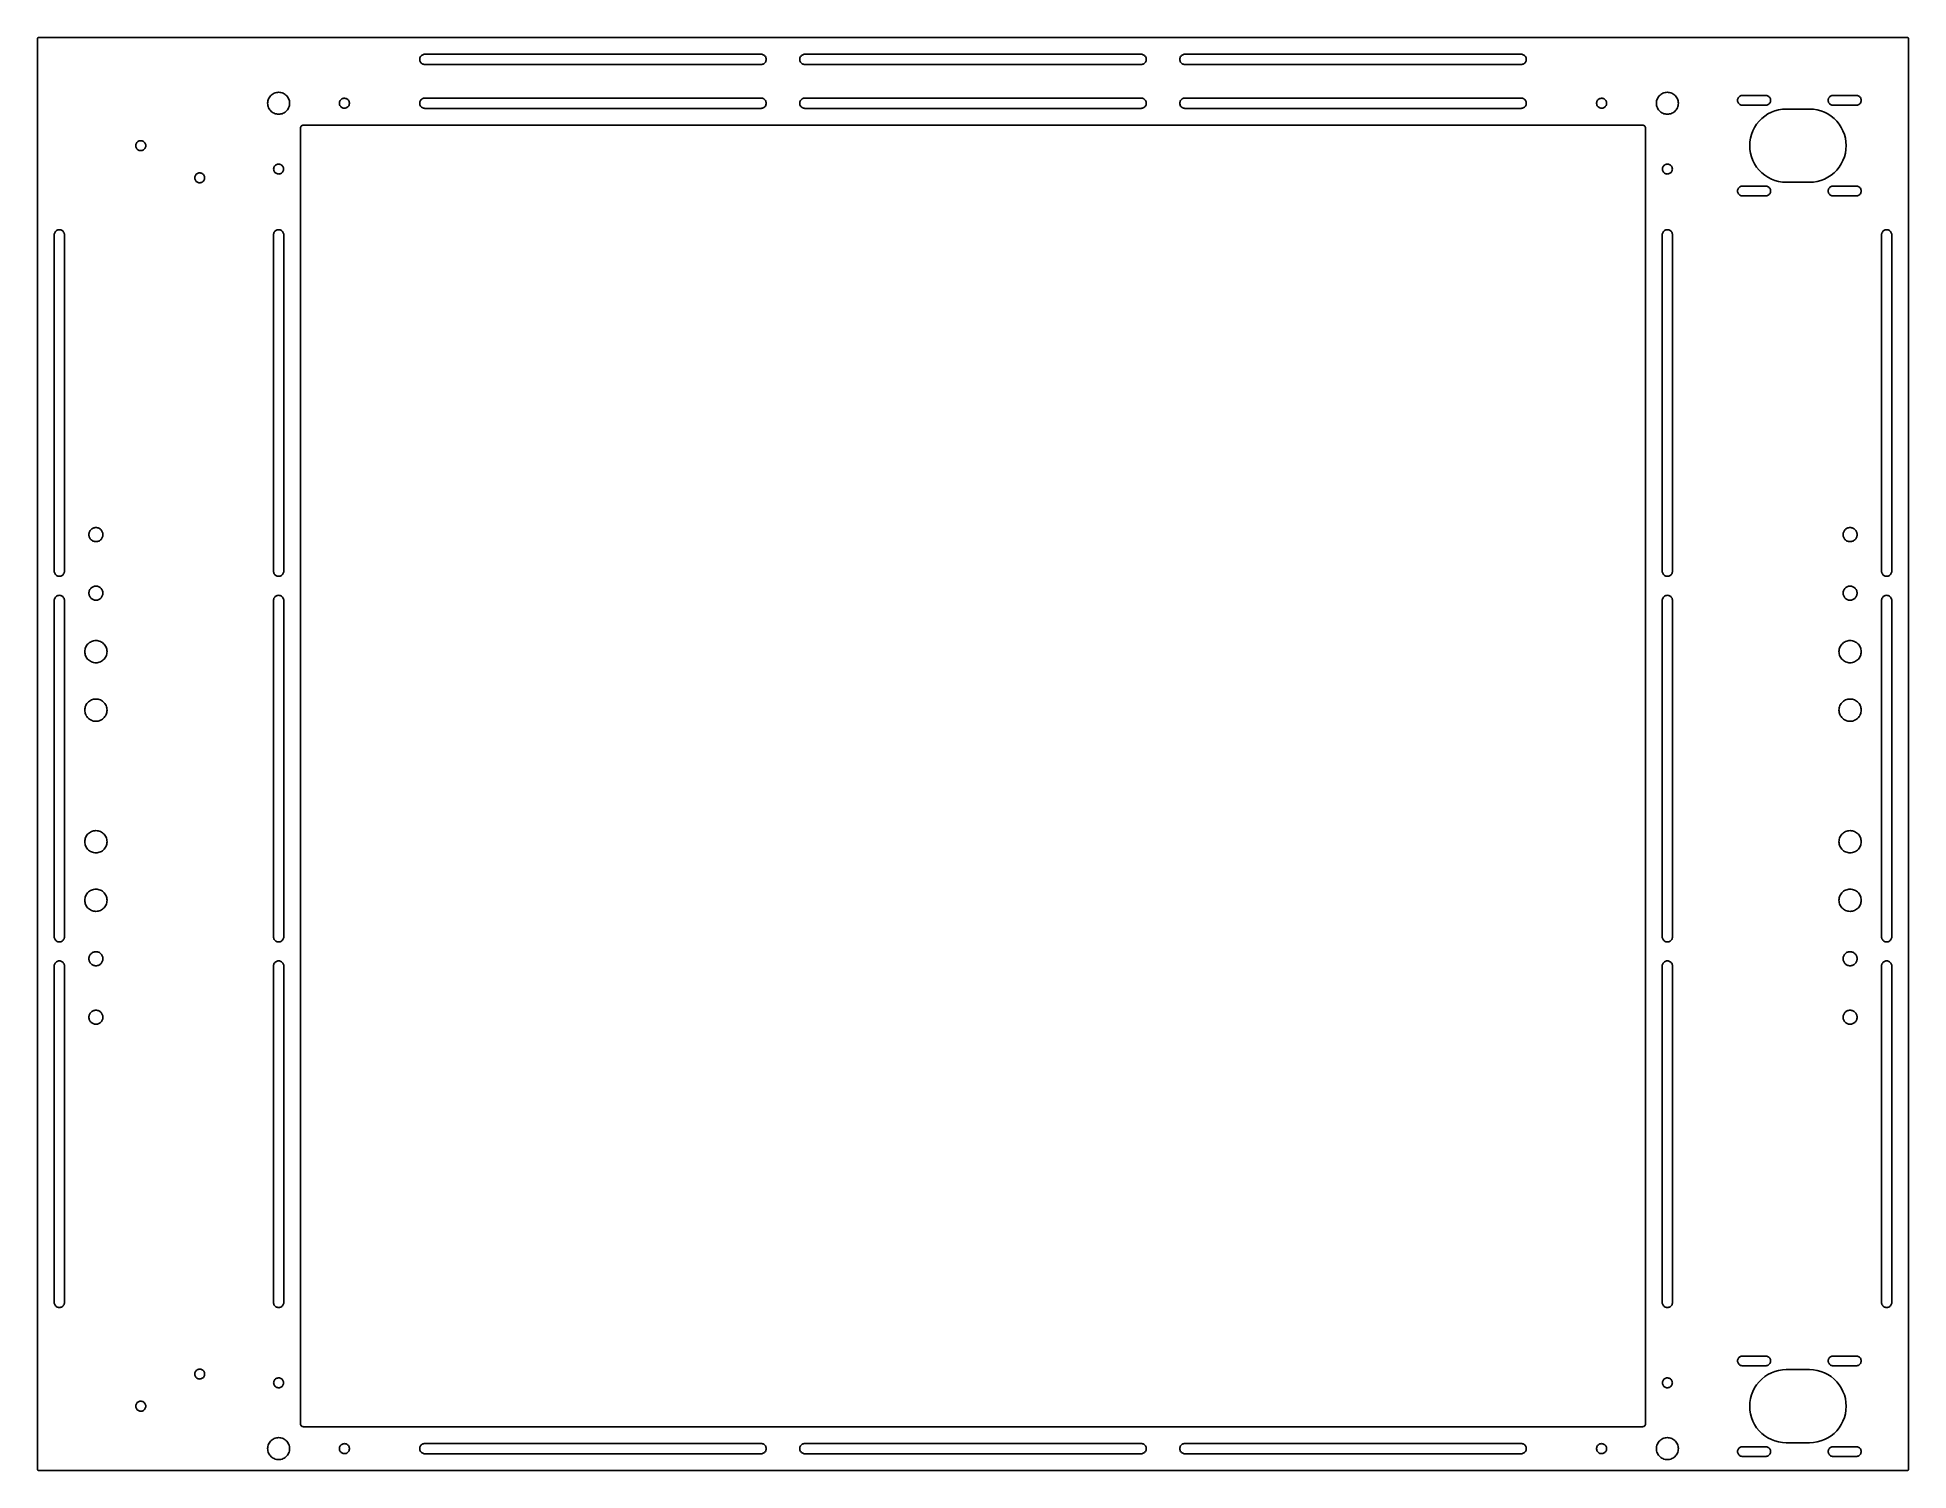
# Model space of a CAD drawing. Header units: metres. Extents: x -320 to 320, y -238 to 252.
import ezdxf

# ---------------------------------------------------------------- set-up
doc = ezdxf.new("R2010")
doc.units = ezdxf.units.M

msp = doc.modelspace()

# ---------------------------------------------------------------- linework, layer by layer
for p, q in [((-319.962, 252.191), (-320, 252)), ((-320, 252), (-320, -237)), ((-319.854, 252.354), (-319.962, 252.191)), ((-319.691, 252.462), (-319.854, 252.354)), ((-319.5, 252.5), (-319.691, 252.462)), ((319.5, 252.5), (-319.5, 252.5)), ((319.691, 252.462), (319.5, 252.5)), ((319.854, 252.354), (319.691, 252.462)), ((319.962, 252.191), (319.854, 252.354)), ((320, 252), (319.962, 252.191)), ((320, -237), (320, 252)), ((-189.25, 245), (-189.232, 245.249)), ((-189.232, 244.751), (-189.25, 245)), ((-189.232, 245.249), (-189.179, 245.493)), ((-189.179, 244.507), (-189.232, 244.751)), ((-189.179, 245.493), (-189.092, 245.727)), ((-189.092, 244.273), (-189.179, 244.507)), ((-189.092, 245.727), (-188.972, 245.946)), ((-188.972, 244.054), (-189.092, 244.273)), ((-188.972, 245.946), (-188.823, 246.146)), ((-188.823, 243.854), (-188.972, 244.054)), ((-188.823, 246.146), (-188.646, 246.323)), ((-188.646, 243.677), (-188.823, 243.854)), ((-188.646, 246.323), (-188.446, 246.472)), ((-188.446, 243.528), (-188.646, 243.677)), ((-188.446, 246.472), (-188.227, 246.592)), ((-188.227, 243.408), (-188.446, 243.528)), ((-188.227, 246.592), (-187.993, 246.679)), ((-187.993, 243.321), (-188.227, 243.408)), ((-187.993, 246.679), (-187.749, 246.732)), ((-187.749, 243.268), (-187.993, 243.321)), ((-187.749, 246.732), (-187.5, 246.75)), ((-187.5, 243.25), (-187.749, 243.268)), ((-187.5, 246.75), (-72.5, 246.75)), ((-72.5, 243.25), (-187.5, 243.25)), ((-72.5, 246.75), (-72.2509, 246.732)), ((-72.2509, 243.268), (-72.5, 243.25)), ((-72.2509, 246.732), (-72.007, 246.679)), ((-72.007, 243.321), (-72.2509, 243.268)), ((-72.007, 246.679), (-71.773, 246.592)), ((-71.773, 243.408), (-72.007, 243.321)), ((-71.773, 246.592), (-71.5539, 246.472)), ((-71.5539, 243.528), (-71.773, 243.408)), ((-71.5539, 246.472), (-71.354, 246.323)), ((-71.354, 243.677), (-71.5539, 243.528)), ((-71.354, 246.323), (-71.1774, 246.146)), ((-71.1774, 243.854), (-71.354, 243.677)), ((-71.1774, 246.146), (-71.0278, 245.946)), ((-71.0278, 244.054), (-71.1774, 243.854)), ((-71.0278, 245.946), (-70.9081, 245.727)), ((-70.9081, 244.273), (-71.0278, 244.054)), ((-70.9081, 245.727), (-70.8209, 245.493)), ((-70.8209, 244.507), (-70.9081, 244.273)), ((-70.8209, 245.493), (-70.7678, 245.249)), ((-70.7678, 244.751), (-70.8209, 244.507)), ((-70.7678, 245.249), (-70.75, 245)), ((-70.75, 245), (-70.7678, 244.751)), ((-59.25, 245), (-59.2322, 245.249)), ((-59.2322, 244.751), (-59.25, 245)), ((-59.2322, 245.249), (-59.1791, 245.493)), ((-59.1791, 244.507), (-59.2322, 244.751)), ((-59.1791, 245.493), (-59.0918, 245.727)), ((-59.0918, 244.273), (-59.1791, 244.507)), ((-59.0918, 245.727), (-58.9722, 245.946)), ((-58.9722, 244.054), (-59.0918, 244.273)), ((-58.9722, 245.946), (-58.8226, 246.146)), ((-58.8226, 243.854), (-58.9722, 244.054)), ((-58.8226, 246.146), (-58.646, 246.323)), ((-58.646, 243.677), (-58.8226, 243.854)), ((-58.646, 246.323), (-58.4461, 246.472)), ((-58.4461, 243.528), (-58.646, 243.677)), ((-58.4461, 246.472), (-58.227, 246.592)), ((-58.227, 243.408), (-58.4461, 243.528)), ((-58.227, 246.592), (-57.993, 246.679)), ((-57.993, 243.321), (-58.227, 243.408)), ((-57.993, 246.679), (-57.749, 246.732)), ((-57.749, 243.268), (-57.993, 243.321)), ((-57.749, 246.732), (-57.5, 246.75)), ((-57.5, 243.25), (-57.749, 243.268)), ((-57.5, 246.75), (57.5, 246.75)), ((57.5, 243.25), (-57.5, 243.25)), ((57.5, 246.75), (57.749, 246.732)), ((57.749, 243.268), (57.5, 243.25)), ((57.749, 246.732), (57.993, 246.679)), ((57.993, 243.321), (57.749, 243.268)), ((57.993, 246.679), (58.227, 246.592)), ((58.227, 243.408), (57.993, 243.321)), ((58.227, 246.592), (58.4461, 246.472)), ((58.4461, 243.528), (58.227, 243.408)), ((58.4461, 246.472), (58.646, 246.323)), ((58.646, 243.677), (58.4461, 243.528)), ((58.646, 246.323), (58.8226, 246.146)), ((58.8226, 243.854), (58.646, 243.677)), ((58.8226, 246.146), (58.9722, 245.946)), ((58.9722, 244.054), (58.8226, 243.854)), ((58.9722, 245.946), (59.0918, 245.727)), ((59.0918, 244.273), (58.9722, 244.054)), ((59.0918, 245.727), (59.1791, 245.493)), ((59.1791, 244.507), (59.0918, 244.273)), ((59.1791, 245.493), (59.2322, 245.249)), ((59.2322, 244.751), (59.1791, 244.507)), ((59.2322, 245.249), (59.25, 245)), ((59.25, 245), (59.2322, 244.751)), ((70.75, 245), (70.7678, 245.249)), ((70.7678, 244.751), (70.75, 245)), ((70.7678, 245.249), (70.8209, 245.493)), ((70.8209, 244.507), (70.7678, 244.751)), ((70.8209, 245.493), (70.9081, 245.727)), ((70.9081, 244.273), (70.8209, 244.507)), ((70.9081, 245.727), (71.0278, 245.946)), ((71.0278, 244.054), (70.9081, 244.273)), ((71.0278, 245.946), (71.1774, 246.146)), ((71.1774, 243.854), (71.0278, 244.054)), ((71.1774, 246.146), (71.354, 246.323)), ((71.354, 243.677), (71.1774, 243.854)), ((71.354, 246.323), (71.5539, 246.472)), ((71.5539, 243.528), (71.354, 243.677)), ((71.5539, 246.472), (71.773, 246.592)), ((71.773, 243.408), (71.5539, 243.528)), ((71.773, 246.592), (72.007, 246.679)), ((72.007, 243.321), (71.773, 243.408)), ((72.007, 246.679), (72.2509, 246.732)), ((72.2509, 243.268), (72.007, 243.321)), ((72.2509, 246.732), (72.5, 246.75)), ((72.5, 243.25), (72.2509, 243.268)), ((72.5, 246.75), (187.5, 246.75)), ((187.5, 243.25), (72.5, 243.25)), ((187.5, 246.75), (187.749, 246.732)), ((187.749, 243.268), (187.5, 243.25)), ((187.749, 246.732), (187.993, 246.679)), ((187.993, 243.321), (187.749, 243.268)), ((187.993, 246.679), (188.227, 246.592)), ((188.227, 243.408), (187.993, 243.321)), ((188.227, 246.592), (188.446, 246.472)), ((188.446, 243.528), (188.227, 243.408)), ((188.446, 246.472), (188.646, 246.323)), ((188.646, 243.677), (188.446, 243.528)), ((188.646, 246.323), (188.823, 246.146)), ((188.823, 243.854), (188.646, 243.677)), ((188.823, 246.146), (188.972, 245.946)), ((188.972, 244.054), (188.823, 243.854)), ((188.972, 245.946), (189.092, 245.727)), ((189.092, 244.273), (188.972, 244.054)), ((189.092, 245.727), (189.179, 245.493)), ((189.179, 244.507), (189.092, 244.273)), ((189.179, 245.493), (189.232, 245.249)), ((189.232, 244.751), (189.179, 244.507)), ((189.232, 245.249), (189.25, 245)), ((189.25, 245), (189.232, 244.751)), ((-241.229, 230.392), (-241.168, 230.78)), ((-241.168, 230.78), (-241.066, 231.159)), ((-241.066, 231.159), (-240.926, 231.525)), ((-240.926, 231.525), (-240.748, 231.875)), ((-240.748, 231.875), (-240.534, 232.204)), ((-240.534, 232.204), (-240.287, 232.509)), ((-240.287, 232.509), (-240.009, 232.787)), ((-240.009, 232.787), (-239.704, 233.034)), ((-239.704, 233.034), (-239.375, 233.248)), ((-239.375, 233.248), (-239.025, 233.426)), ((-239.025, 233.426), (-238.659, 233.566)), ((-238.659, 233.566), (-238.28, 233.668)), ((-238.28, 233.668), (-237.892, 233.729)), ((-237.892, 233.729), (-237.5, 233.75)), ((-237.5, 233.75), (-237.108, 233.729)), ((-237.108, 233.729), (-236.72, 233.668)), ((-236.72, 233.668), (-236.341, 233.566)), ((-236.341, 233.566), (-235.975, 233.426)), ((-235.975, 233.426), (-235.625, 233.248)), ((-235.625, 233.248), (-235.296, 233.034)), ((-235.296, 233.034), (-234.991, 232.787)), ((-234.991, 232.787), (-234.713, 232.509)), ((-234.713, 232.509), (-234.466, 232.204)), ((-234.466, 232.204), (-234.252, 231.875)), ((-234.252, 231.875), (-234.074, 231.525)), ((-234.074, 231.525), (-233.934, 231.159)), ((-233.934, 231.159), (-233.832, 230.78)), ((-233.832, 230.78), (-233.771, 230.392)), ((-216.682, 230.248), (-216.628, 230.49)), ((-216.628, 230.49), (-216.539, 230.722)), ((-216.539, 230.722), (-216.418, 230.938)), ((-216.418, 230.938), (-216.266, 231.134)), ((-216.266, 231.134), (-216.087, 231.307)), ((-216.087, 231.307), (-215.886, 231.451)), ((-215.886, 231.451), (-215.665, 231.565)), ((-215.665, 231.565), (-215.43, 231.645)), ((-215.43, 231.645), (-215.186, 231.69)), ((-215.186, 231.69), (-214.938, 231.699)), ((-214.938, 231.699), (-214.691, 231.672)), ((-214.691, 231.672), (-214.451, 231.609)), ((-214.451, 231.609), (-214.223, 231.512)), ((-214.223, 231.512), (-214.011, 231.383)), ((-214.011, 231.383), (-213.82, 231.224)), ((-213.82, 231.224), (-213.654, 231.039)), ((-213.654, 231.039), (-213.518, 230.832)), ((-213.518, 230.832), (-213.412, 230.607)), ((-213.412, 230.607), (-213.341, 230.37)), ((-189.232, 230.249), (-189.179, 230.493)), ((-189.179, 230.493), (-189.092, 230.727)), ((-189.092, 230.727), (-188.972, 230.946)), ((-188.972, 230.946), (-188.823, 231.146)), ((-188.823, 231.146), (-188.646, 231.323)), ((-188.646, 231.323), (-188.446, 231.472)), ((-188.446, 231.472), (-188.227, 231.592)), ((-188.227, 231.592), (-187.993, 231.679)), ((-187.993, 231.679), (-187.749, 231.732)), ((-187.749, 231.732), (-187.5, 231.75)), ((-187.5, 231.75), (-72.5, 231.75)), ((-72.5, 231.75), (-72.2509, 231.732)), ((-72.2509, 231.732), (-72.007, 231.679)), ((-72.007, 231.679), (-71.773, 231.592)), ((-71.773, 231.592), (-71.5539, 231.472)), ((-71.5539, 231.472), (-71.354, 231.323)), ((-71.354, 231.323), (-71.1774, 231.146)), ((-71.1774, 231.146), (-71.0278, 230.946)), ((-71.0278, 230.946), (-70.9081, 230.727)), ((-70.9081, 230.727), (-70.8209, 230.493)), ((-70.8209, 230.493), (-70.7678, 230.249)), ((-59.2322, 230.249), (-59.1791, 230.493)), ((-59.1791, 230.493), (-59.0918, 230.727)), ((-59.0918, 230.727), (-58.9722, 230.946)), ((-58.9722, 230.946), (-58.8226, 231.146)), ((-58.8226, 231.146), (-58.646, 231.323)), ((-58.646, 231.323), (-58.4461, 231.472)), ((-58.4461, 231.472), (-58.227, 231.592)), ((-58.227, 231.592), (-57.993, 231.679)), ((-57.993, 231.679), (-57.749, 231.732)), ((-57.749, 231.732), (-57.5, 231.75)), ((-57.5, 231.75), (57.5, 231.75)), ((57.5, 231.75), (57.749, 231.732)), ((57.749, 231.732), (57.993, 231.679)), ((57.993, 231.679), (58.227, 231.592)), ((58.227, 231.592), (58.4461, 231.472)), ((58.4461, 231.472), (58.646, 231.323)), ((58.646, 231.323), (58.8226, 231.146)), ((58.8226, 231.146), (58.9722, 230.946)), ((58.9722, 230.946), (59.0918, 230.727)), ((59.0918, 230.727), (59.1791, 230.493)), ((59.1791, 230.493), (59.2322, 230.249)), ((70.7678, 230.249), (70.8209, 230.493)), ((70.8209, 230.493), (70.9081, 230.727)), ((70.9081, 230.727), (71.0278, 230.946)), ((71.0278, 230.946), (71.1774, 231.146)), ((71.1774, 231.146), (71.354, 231.323)), ((71.354, 231.323), (71.5539, 231.472)), ((71.5539, 231.472), (71.773, 231.592)), ((71.773, 231.592), (72.007, 231.679)), ((72.007, 231.679), (72.2509, 231.732)), ((72.2509, 231.732), (72.5, 231.75)), ((72.5, 231.75), (187.5, 231.75)), ((187.5, 231.75), (187.749, 231.732)), ((187.749, 231.732), (187.993, 231.679)), ((187.993, 231.679), (188.227, 231.592)), ((188.227, 231.592), (188.446, 231.472)), ((188.446, 231.472), (188.646, 231.323)), ((188.646, 231.323), (188.823, 231.146)), ((188.823, 231.146), (188.972, 230.946)), ((188.972, 230.946), (189.092, 230.727)), ((189.092, 230.727), (189.179, 230.493)), ((189.179, 230.493), (189.232, 230.249)), ((213.341, 230.37), (213.412, 230.607)), ((213.412, 230.607), (213.518, 230.832)), ((213.518, 230.832), (213.654, 231.039)), ((213.654, 231.039), (213.82, 231.224)), ((213.82, 231.224), (214.011, 231.383)), ((214.011, 231.383), (214.223, 231.512)), ((214.223, 231.512), (214.451, 231.609)), ((214.451, 231.609), (214.691, 231.672)), ((214.691, 231.672), (214.938, 231.699)), ((214.938, 231.699), (215.186, 231.69)), ((215.186, 231.69), (215.43, 231.645)), ((215.43, 231.645), (215.665, 231.565)), ((215.665, 231.565), (215.886, 231.451)), ((215.886, 231.451), (216.087, 231.307)), ((216.087, 231.307), (216.266, 231.134)), ((216.266, 231.134), (216.418, 230.938)), ((216.418, 230.938), (216.539, 230.722)), ((216.539, 230.722), (216.628, 230.49)), ((216.628, 230.49), (216.682, 230.248)), ((233.771, 230.392), (233.832, 230.78)), ((233.832, 230.78), (233.934, 231.159)), ((233.934, 231.159), (234.074, 231.525)), ((234.074, 231.525), (234.252, 231.875)), ((234.252, 231.875), (234.466, 232.204)), ((234.466, 232.204), (234.713, 232.509)), ((234.713, 232.509), (234.991, 232.787)), ((234.991, 232.787), (235.296, 233.034)), ((235.296, 233.034), (235.625, 233.248)), ((235.625, 233.248), (235.975, 233.426)), ((235.975, 233.426), (236.341, 233.566)), ((236.341, 233.566), (236.72, 233.668)), ((236.72, 233.668), (237.108, 233.729)), ((237.108, 233.729), (237.5, 233.75)), ((237.5, 233.75), (237.892, 233.729)), ((237.892, 233.729), (238.28, 233.668)), ((238.28, 233.668), (238.659, 233.566)), ((238.659, 233.566), (239.025, 233.426)), ((239.025, 233.426), (239.375, 233.248)), ((239.375, 233.248), (239.704, 233.034)), ((239.704, 233.034), (240.009, 232.787)), ((240.009, 232.787), (240.287, 232.509)), ((240.287, 232.509), (240.534, 232.204)), ((240.534, 232.204), (240.748, 231.875)), ((240.748, 231.875), (240.926, 231.525)), ((240.926, 231.525), (241.066, 231.159)), ((241.066, 231.159), (241.168, 230.78)), ((241.168, 230.78), (241.229, 230.392)), ((261.5, 231), (261.518, 231.246)), ((261.518, 230.754), (261.5, 231)), ((261.518, 231.246), (261.573, 231.486)), ((261.573, 230.514), (261.518, 230.754)), ((261.573, 231.486), (261.663, 231.716)), ((261.663, 230.284), (261.573, 230.514)), ((261.663, 231.716), (261.787, 231.929)), ((261.787, 231.929), (261.94, 232.122)), ((261.94, 232.122), (262.121, 232.29)), ((262.121, 232.29), (262.325, 232.429)), ((262.325, 232.429), (262.547, 232.536)), ((262.547, 232.536), (262.783, 232.609)), ((262.783, 232.609), (263.027, 232.645)), ((263.027, 232.645), (271.273, 232.645)), ((271.273, 232.645), (271.517, 232.609)), ((271.517, 232.609), (271.753, 232.536)), ((271.753, 232.536), (271.975, 232.429)), ((271.975, 232.429), (272.179, 232.29)), ((272.179, 232.29), (272.36, 232.122)), ((272.36, 232.122), (272.513, 231.929)), ((272.513, 231.929), (272.637, 231.716)), ((272.637, 231.716), (272.727, 231.486)), ((272.727, 230.514), (272.637, 230.284)), ((272.727, 231.486), (272.782, 231.246)), ((272.782, 230.754), (272.727, 230.514)), ((272.782, 231.246), (272.8, 231)), ((272.8, 231), (272.782, 230.754)), ((292.5, 231), (292.518, 231.246)), ((292.518, 230.754), (292.5, 231)), ((292.518, 231.246), (292.573, 231.486)), ((292.573, 230.514), (292.518, 230.754)), ((292.573, 231.486), (292.663, 231.716)), ((292.663, 230.284), (292.573, 230.514)), ((292.663, 231.716), (292.787, 231.929)), ((292.787, 231.929), (292.94, 232.122)), ((292.94, 232.122), (293.121, 232.29)), ((293.121, 232.29), (293.325, 232.429)), ((293.325, 232.429), (293.547, 232.536)), ((293.547, 232.536), (293.783, 232.609)), ((293.783, 232.609), (294.027, 232.645)), ((294.027, 232.645), (302.273, 232.645)), ((302.273, 232.645), (302.517, 232.609)), ((302.517, 232.609), (302.753, 232.536)), ((302.753, 232.536), (302.975, 232.429)), ((302.975, 232.429), (303.179, 232.29)), ((303.179, 232.29), (303.36, 232.122)), ((303.36, 232.122), (303.513, 231.929)), ((303.513, 231.929), (303.637, 231.716)), ((303.637, 231.716), (303.727, 231.486)), ((303.727, 230.514), (303.637, 230.284)), ((303.727, 231.486), (303.782, 231.246)), ((303.782, 230.754), (303.727, 230.514)), ((303.782, 231.246), (303.8, 231)), ((303.8, 231), (303.782, 230.754)), ((-241.25, 230), (-241.229, 230.392)), ((-241.229, 229.608), (-241.25, 230)), ((-241.168, 229.22), (-241.229, 229.608)), ((-241.066, 228.841), (-241.168, 229.22)), ((-240.926, 228.475), (-241.066, 228.841)), ((-240.748, 228.125), (-240.926, 228.475)), ((-240.534, 227.796), (-240.748, 228.125)), ((-240.287, 227.491), (-240.534, 227.796)), ((-240.009, 227.213), (-240.287, 227.491)), ((-239.704, 226.966), (-240.009, 227.213)), ((-239.375, 226.752), (-239.704, 226.966)), ((-239.025, 226.574), (-239.375, 226.752)), ((-238.659, 226.434), (-239.025, 226.574)), ((-238.28, 226.332), (-238.659, 226.434)), ((-237.892, 226.271), (-238.28, 226.332)), ((-237.5, 226.25), (-237.892, 226.271)), ((-237.108, 226.271), (-237.5, 226.25)), ((-236.72, 226.332), (-237.108, 226.271)), ((-236.341, 226.434), (-236.72, 226.332)), ((-235.975, 226.574), (-236.341, 226.434)), ((-235.625, 226.752), (-235.975, 226.574)), ((-235.296, 226.966), (-235.625, 226.752)), ((-234.991, 227.213), (-235.296, 226.966)), ((-234.713, 227.491), (-234.991, 227.213)), ((-234.466, 227.796), (-234.713, 227.491)), ((-234.252, 228.125), (-234.466, 227.796)), ((-234.074, 228.475), (-234.252, 228.125)), ((-233.934, 228.841), (-234.074, 228.475)), ((-233.832, 229.22), (-233.934, 228.841)), ((-233.771, 229.608), (-233.832, 229.22)), ((-233.771, 230.392), (-233.75, 230)), ((-233.75, 230), (-233.771, 229.608)), ((-216.7, 230), (-216.682, 230.248)), ((-216.682, 229.752), (-216.7, 230)), ((-216.628, 229.51), (-216.682, 229.752)), ((-216.539, 229.278), (-216.628, 229.51)), ((-216.418, 229.062), (-216.539, 229.278)), ((-216.266, 228.866), (-216.418, 229.062)), ((-216.087, 228.693), (-216.266, 228.866)), ((-215.886, 228.549), (-216.087, 228.693)), ((-215.665, 228.435), (-215.886, 228.549)), ((-215.43, 228.355), (-215.665, 228.435)), ((-215.186, 228.31), (-215.43, 228.355)), ((-214.938, 228.301), (-215.186, 228.31)), ((-214.691, 228.328), (-214.938, 228.301)), ((-214.451, 228.391), (-214.691, 228.328)), ((-214.223, 228.488), (-214.451, 228.391)), ((-214.011, 228.617), (-214.223, 228.488)), ((-213.82, 228.776), (-214.011, 228.617)), ((-213.654, 228.961), (-213.82, 228.776)), ((-213.518, 229.168), (-213.654, 228.961)), ((-213.412, 229.393), (-213.518, 229.168)), ((-213.341, 229.63), (-213.412, 229.393)), ((-213.341, 230.37), (-213.305, 230.124)), ((-213.305, 229.876), (-213.341, 229.63)), ((-213.305, 230.124), (-213.305, 229.876)), ((-189.25, 230), (-189.232, 230.249)), ((-189.232, 229.751), (-189.25, 230)), ((-189.179, 229.507), (-189.232, 229.751)), ((-189.092, 229.273), (-189.179, 229.507)), ((-188.972, 229.054), (-189.092, 229.273)), ((-188.823, 228.854), (-188.972, 229.054)), ((-188.646, 228.677), (-188.823, 228.854)), ((-188.446, 228.528), (-188.646, 228.677)), ((-188.227, 228.408), (-188.446, 228.528)), ((-187.993, 228.321), (-188.227, 228.408)), ((-187.749, 228.268), (-187.993, 228.321)), ((-187.5, 228.25), (-187.749, 228.268)), ((-72.5, 228.25), (-187.5, 228.25)), ((-72.2509, 228.268), (-72.5, 228.25)), ((-72.007, 228.321), (-72.2509, 228.268)), ((-71.773, 228.408), (-72.007, 228.321)), ((-71.5539, 228.528), (-71.773, 228.408)), ((-71.354, 228.677), (-71.5539, 228.528)), ((-71.1774, 228.854), (-71.354, 228.677)), ((-71.0278, 229.054), (-71.1774, 228.854)), ((-70.9081, 229.273), (-71.0278, 229.054)), ((-70.8209, 229.507), (-70.9081, 229.273)), ((-70.7678, 229.751), (-70.8209, 229.507)), ((-70.7678, 230.249), (-70.75, 230)), ((-70.75, 230), (-70.7678, 229.751)), ((-59.25, 230), (-59.2322, 230.249)), ((-59.2322, 229.751), (-59.25, 230)), ((-59.1791, 229.507), (-59.2322, 229.751)), ((-59.0918, 229.273), (-59.1791, 229.507)), ((-58.9722, 229.054), (-59.0918, 229.273)), ((-58.8226, 228.854), (-58.9722, 229.054)), ((-58.646, 228.677), (-58.8226, 228.854)), ((-58.4461, 228.528), (-58.646, 228.677)), ((-58.227, 228.408), (-58.4461, 228.528)), ((-57.993, 228.321), (-58.227, 228.408)), ((-57.749, 228.268), (-57.993, 228.321)), ((-57.5, 228.25), (-57.749, 228.268)), ((57.5, 228.25), (-57.5, 228.25)), ((57.749, 228.268), (57.5, 228.25)), ((57.993, 228.321), (57.749, 228.268)), ((58.227, 228.408), (57.993, 228.321)), ((58.4461, 228.528), (58.227, 228.408)), ((58.646, 228.677), (58.4461, 228.528)), ((58.8226, 228.854), (58.646, 228.677)), ((58.9722, 229.054), (58.8226, 228.854)), ((59.0918, 229.273), (58.9722, 229.054)), ((59.1791, 229.507), (59.0918, 229.273)), ((59.2322, 229.751), (59.1791, 229.507)), ((59.2322, 230.249), (59.25, 230)), ((59.25, 230), (59.2322, 229.751)), ((70.75, 230), (70.7678, 230.249)), ((70.7678, 229.751), (70.75, 230)), ((70.8209, 229.507), (70.7678, 229.751)), ((70.9081, 229.273), (70.8209, 229.507)), ((71.0278, 229.054), (70.9081, 229.273)), ((71.1774, 228.854), (71.0278, 229.054)), ((71.354, 228.677), (71.1774, 228.854)), ((71.5539, 228.528), (71.354, 228.677)), ((71.773, 228.408), (71.5539, 228.528)), ((72.007, 228.321), (71.773, 228.408)), ((72.2509, 228.268), (72.007, 228.321)), ((72.5, 228.25), (72.2509, 228.268)), ((187.5, 228.25), (72.5, 228.25)), ((187.749, 228.268), (187.5, 228.25)), ((187.993, 228.321), (187.749, 228.268)), ((188.227, 228.408), (187.993, 228.321)), ((188.446, 228.528), (188.227, 228.408)), ((188.646, 228.677), (188.446, 228.528)), ((188.823, 228.854), (188.646, 228.677)), ((188.972, 229.054), (188.823, 228.854)), ((189.092, 229.273), (188.972, 229.054)), ((189.179, 229.507), (189.092, 229.273)), ((189.232, 229.751), (189.179, 229.507)), ((189.232, 230.249), (189.25, 230)), ((189.25, 230), (189.232, 229.751)), ((213.305, 230.124), (213.341, 230.37)), ((213.305, 229.876), (213.305, 230.124)), ((213.341, 229.63), (213.305, 229.876)), ((213.412, 229.393), (213.341, 229.63)), ((213.518, 229.168), (213.412, 229.393)), ((213.654, 228.961), (213.518, 229.168)), ((213.82, 228.776), (213.654, 228.961)), ((214.011, 228.617), (213.82, 228.776)), ((214.223, 228.488), (214.011, 228.617)), ((214.451, 228.391), (214.223, 228.488)), ((214.691, 228.328), (214.451, 228.391)), ((214.938, 228.301), (214.691, 228.328)), ((215.186, 228.31), (214.938, 228.301)), ((215.43, 228.355), (215.186, 228.31)), ((215.665, 228.435), (215.43, 228.355)), ((215.886, 228.549), (215.665, 228.435)), ((216.087, 228.693), (215.886, 228.549)), ((216.266, 228.866), (216.087, 228.693)), ((216.418, 229.062), (216.266, 228.866)), ((216.539, 229.278), (216.418, 229.062)), ((216.628, 229.51), (216.539, 229.278)), ((216.682, 229.752), (216.628, 229.51)), ((216.682, 230.248), (216.7, 230)), ((216.7, 230), (216.682, 229.752)), ((233.75, 230), (233.771, 230.392)), ((233.771, 229.608), (233.75, 230)), ((233.832, 229.22), (233.771, 229.608)), ((233.934, 228.841), (233.832, 229.22)), ((234.074, 228.475), (233.934, 228.841)), ((234.252, 228.125), (234.074, 228.475)), ((234.466, 227.796), (234.252, 228.125)), ((234.713, 227.491), (234.466, 227.796)), ((234.991, 227.213), (234.713, 227.491)), ((235.296, 226.966), (234.991, 227.213)), ((235.625, 226.752), (235.296, 226.966)), ((235.975, 226.574), (235.625, 226.752)), ((236.341, 226.434), (235.975, 226.574)), ((236.72, 226.332), (236.341, 226.434)), ((237.108, 226.271), (236.72, 226.332)), ((237.5, 226.25), (237.108, 226.271)), ((237.892, 226.271), (237.5, 226.25)), ((238.28, 226.332), (237.892, 226.271)), ((238.659, 226.434), (238.28, 226.332)), ((239.025, 226.574), (238.659, 226.434)), ((239.375, 226.752), (239.025, 226.574)), ((239.704, 226.966), (239.375, 226.752)), ((240.009, 227.213), (239.704, 226.966)), ((240.287, 227.491), (240.009, 227.213)), ((240.534, 227.796), (240.287, 227.491)), ((240.748, 228.125), (240.534, 227.796)), ((240.926, 228.475), (240.748, 228.125)), ((241.066, 228.841), (240.926, 228.475)), ((241.168, 229.22), (241.066, 228.841)), ((241.229, 229.608), (241.168, 229.22)), ((241.229, 230.392), (241.25, 230)), ((241.25, 230), (241.229, 229.608)), ((261.787, 230.071), (261.663, 230.284)), ((261.94, 229.878), (261.787, 230.071)), ((262.121, 229.71), (261.94, 229.878)), ((262.325, 229.571), (262.121, 229.71)), ((262.547, 229.464), (262.325, 229.571)), ((262.783, 229.391), (262.547, 229.464)), ((263.027, 229.355), (262.783, 229.391)), ((271.273, 229.355), (263.027, 229.355)), ((268.861, 223.864), (269.786, 224.789)), ((269.786, 224.789), (270.803, 225.613)), ((270.803, 225.613), (271.9, 226.325)), ((271.517, 229.391), (271.273, 229.355)), ((271.753, 229.464), (271.517, 229.391)), ((271.975, 229.571), (271.753, 229.464)), ((271.9, 226.325), (273.066, 226.919)), ((272.179, 229.71), (271.975, 229.571)), ((272.36, 229.878), (272.179, 229.71)), ((272.513, 230.071), (272.36, 229.878)), ((272.637, 230.284), (272.513, 230.071)), ((273.066, 226.919), (274.287, 227.388)), ((274.287, 227.388), (275.551, 227.727)), ((275.551, 227.727), (276.843, 227.932)), ((276.843, 227.932), (278.15, 228)), ((278.15, 228), (286.15, 228)), ((286.15, 228), (287.457, 227.932)), ((287.457, 227.932), (288.749, 227.727)), ((288.749, 227.727), (290.013, 227.388)), ((290.013, 227.388), (291.234, 226.919)), ((291.234, 226.919), (292.4, 226.325)), ((292.4, 226.325), (293.497, 225.613)), ((292.787, 230.071), (292.663, 230.284)), ((292.94, 229.878), (292.787, 230.071)), ((293.121, 229.71), (292.94, 229.878)), ((293.325, 229.571), (293.121, 229.71)), ((293.547, 229.464), (293.325, 229.571)), ((293.497, 225.613), (294.514, 224.789)), ((293.783, 229.391), (293.547, 229.464)), ((294.027, 229.355), (293.783, 229.391)), ((302.273, 229.355), (294.027, 229.355)), ((294.514, 224.789), (295.439, 223.864)), ((302.517, 229.391), (302.273, 229.355)), ((302.753, 229.464), (302.517, 229.391)), ((302.975, 229.571), (302.753, 229.464)), ((303.179, 229.71), (302.975, 229.571)), ((303.36, 229.878), (303.179, 229.71)), ((303.513, 230.071), (303.36, 229.878)), ((303.637, 230.284), (303.513, 230.071)), ((-230, 221.5), (-229.975, 221.723)), ((-230, -221.5), (-230, 221.5)), ((-229.975, 221.723), (-229.901, 221.934)), ((-229.901, 221.934), (-229.782, 222.123)), ((-229.782, 222.123), (-229.623, 222.282)), ((-229.623, 222.282), (-229.434, 222.401)), ((-229.434, 222.401), (-229.223, 222.475)), ((-229.223, 222.475), (-229, 222.5)), ((-229, 222.5), (229, 222.5)), ((229, 222.5), (229.223, 222.475)), ((229.223, 222.475), (229.434, 222.401)), ((229.434, 222.401), (229.623, 222.282)), ((229.623, 222.282), (229.782, 222.123)), ((229.782, 222.123), (229.901, 221.934)), ((229.901, 221.934), (229.975, 221.723)), ((229.975, 221.723), (230, 221.5)), ((230, 221.5), (230, -221.5)), ((265.718, 216.807), (265.923, 218.099)), ((265.923, 218.099), (266.262, 219.363)), ((266.262, 219.363), (266.731, 220.584)), ((266.731, 220.584), (267.325, 221.75)), ((267.325, 221.75), (268.037, 222.847)), ((268.037, 222.847), (268.861, 223.864)), ((295.439, 223.864), (296.263, 222.847)), ((296.263, 222.847), (296.975, 221.75)), ((296.975, 221.75), (297.569, 220.584)), ((297.569, 220.584), (298.038, 219.363)), ((298.038, 219.363), (298.377, 218.099)), ((298.377, 218.099), (298.582, 216.807)), ((-286.345, 215.624), (-286.309, 215.87)), ((-286.345, 215.376), (-286.345, 215.624)), ((-286.309, 215.13), (-286.345, 215.376)), ((-286.309, 215.87), (-286.238, 216.107)), ((-286.238, 214.893), (-286.309, 215.13)), ((-286.238, 216.107), (-286.132, 216.332)), ((-286.132, 214.668), (-286.238, 214.893)), ((-286.132, 216.332), (-285.996, 216.539)), ((-285.996, 214.461), (-286.132, 214.668)), ((-285.996, 216.539), (-285.83, 216.724)), ((-285.83, 214.276), (-285.996, 214.461)), ((-285.83, 216.724), (-285.639, 216.883)), ((-285.639, 214.117), (-285.83, 214.276)), ((-285.639, 216.883), (-285.427, 217.012)), ((-285.427, 213.988), (-285.639, 214.117)), ((-285.427, 217.012), (-285.199, 217.109)), ((-285.199, 213.891), (-285.427, 213.988)), ((-285.199, 217.109), (-284.959, 217.172)), ((-284.959, 213.828), (-285.199, 213.891)), ((-284.959, 217.172), (-284.712, 217.199)), ((-284.712, 213.801), (-284.959, 213.828)), ((-284.712, 217.199), (-284.464, 217.19)), ((-284.464, 213.81), (-284.712, 213.801)), ((-284.464, 217.19), (-284.22, 217.145)), ((-284.22, 213.855), (-284.464, 213.81)), ((-284.22, 217.145), (-283.985, 217.065)), ((-283.985, 213.935), (-284.22, 213.855)), ((-283.985, 217.065), (-283.764, 216.951)), ((-283.764, 214.049), (-283.985, 213.935)), ((-283.764, 216.951), (-283.563, 216.807)), ((-283.563, 214.193), (-283.764, 214.049)), ((-283.563, 216.807), (-283.384, 216.634)), ((-283.384, 214.366), (-283.563, 214.193)), ((-283.384, 216.634), (-283.232, 216.438)), ((-283.232, 214.562), (-283.384, 214.366)), ((-283.232, 216.438), (-283.111, 216.222)), ((-283.111, 214.778), (-283.232, 214.562)), ((-283.111, 216.222), (-283.022, 215.99)), ((-283.022, 215.01), (-283.111, 214.778)), ((-283.022, 215.99), (-282.968, 215.748)), ((-282.968, 215.252), (-283.022, 215.01)), ((-282.968, 215.748), (-282.95, 215.5)), ((-282.95, 215.5), (-282.968, 215.252)), ((265.65, 215.5), (265.718, 216.807)), ((265.718, 214.193), (265.65, 215.5)), ((265.923, 212.901), (265.718, 214.193)), ((266.262, 211.637), (265.923, 212.901)), ((266.731, 210.416), (266.262, 211.637)), ((298.038, 211.637), (297.569, 210.416)), ((298.377, 212.901), (298.038, 211.637)), ((298.582, 214.193), (298.377, 212.901)), ((298.582, 216.807), (298.65, 215.5)), ((298.65, 215.5), (298.582, 214.193)), ((-266.195, 204.624), (-266.159, 204.87)), ((-266.159, 204.87), (-266.088, 205.107)), ((-266.088, 205.107), (-265.982, 205.332)), ((-265.982, 205.332), (-265.846, 205.539)), ((-265.846, 205.539), (-265.68, 205.724)), ((-265.68, 205.724), (-265.489, 205.883)), ((-265.489, 205.883), (-265.277, 206.012)), ((-265.277, 206.012), (-265.049, 206.109)), ((-265.049, 206.109), (-264.809, 206.172)), ((-264.809, 206.172), (-264.562, 206.199)), ((-264.562, 206.199), (-264.314, 206.19)), ((-264.314, 206.19), (-264.07, 206.145)), ((-264.07, 206.145), (-263.835, 206.065)), ((-263.835, 206.065), (-263.614, 205.951)), ((-263.614, 205.951), (-263.413, 205.807)), ((-263.413, 205.807), (-263.234, 205.634)), ((-263.234, 205.634), (-263.082, 205.438)), ((-263.082, 205.438), (-262.961, 205.222)), ((-262.961, 205.222), (-262.872, 204.99)), ((-262.872, 204.99), (-262.818, 204.748)), ((-239.2, 207.5), (-239.182, 207.748)), ((-239.182, 207.252), (-239.2, 207.5)), ((-239.182, 207.748), (-239.128, 207.99)), ((-239.128, 207.01), (-239.182, 207.252)), ((-239.128, 207.99), (-239.039, 208.222)), ((-239.039, 206.778), (-239.128, 207.01)), ((-239.039, 208.222), (-238.918, 208.438)), ((-238.918, 206.562), (-239.039, 206.778)), ((-238.918, 208.438), (-238.766, 208.634)), ((-238.766, 206.366), (-238.918, 206.562)), ((-238.766, 208.634), (-238.587, 208.807)), ((-238.587, 206.193), (-238.766, 206.366)), ((-238.587, 208.807), (-238.386, 208.951)), ((-238.386, 206.049), (-238.587, 206.193)), ((-238.386, 208.951), (-238.165, 209.065)), ((-238.165, 205.935), (-238.386, 206.049)), ((-238.165, 209.065), (-237.93, 209.145)), ((-237.93, 205.855), (-238.165, 205.935)), ((-237.93, 209.145), (-237.686, 209.19)), ((-237.686, 205.81), (-237.93, 205.855)), ((-237.686, 209.19), (-237.438, 209.199)), ((-237.438, 205.801), (-237.686, 205.81)), ((-237.438, 209.199), (-237.191, 209.172)), ((-237.191, 205.828), (-237.438, 205.801)), ((-237.191, 209.172), (-236.951, 209.109)), ((-236.951, 205.891), (-237.191, 205.828)), ((-236.951, 209.109), (-236.723, 209.012)), ((-236.723, 205.988), (-236.951, 205.891)), ((-236.723, 209.012), (-236.511, 208.883)), ((-236.511, 206.117), (-236.723, 205.988)), ((-236.511, 208.883), (-236.32, 208.724)), ((-236.32, 206.276), (-236.511, 206.117)), ((-236.32, 208.724), (-236.154, 208.539)), ((-236.154, 206.461), (-236.32, 206.276)), ((-236.154, 208.539), (-236.018, 208.332)), ((-236.018, 206.668), (-236.154, 206.461)), ((-236.018, 208.332), (-235.912, 208.107)), ((-235.912, 206.893), (-236.018, 206.668)), ((-235.912, 208.107), (-235.841, 207.87)), ((-235.841, 207.13), (-235.912, 206.893)), ((-235.841, 207.87), (-235.805, 207.624)), ((-235.805, 207.376), (-235.841, 207.13)), ((-235.805, 207.624), (-235.805, 207.376)), ((235.805, 207.624), (235.841, 207.87)), ((235.805, 207.376), (235.805, 207.624)), ((235.841, 207.13), (235.805, 207.376)), ((235.841, 207.87), (235.912, 208.107)), ((235.912, 206.893), (235.841, 207.13)), ((235.912, 208.107), (236.018, 208.332)), ((236.018, 206.668), (235.912, 206.893)), ((236.018, 208.332), (236.154, 208.539)), ((236.154, 206.461), (236.018, 206.668)), ((236.154, 208.539), (236.32, 208.724)), ((236.32, 206.276), (236.154, 206.461)), ((236.32, 208.724), (236.511, 208.883)), ((236.511, 206.117), (236.32, 206.276)), ((236.511, 208.883), (236.723, 209.012)), ((236.723, 205.988), (236.511, 206.117)), ((236.723, 209.012), (236.951, 209.109)), ((236.951, 205.891), (236.723, 205.988)), ((236.951, 209.109), (237.191, 209.172)), ((237.191, 205.828), (236.951, 205.891)), ((237.191, 209.172), (237.438, 209.199)), ((237.438, 205.801), (237.191, 205.828)), ((237.438, 209.199), (237.686, 209.19)), ((237.686, 205.81), (237.438, 205.801)), ((237.686, 209.19), (237.93, 209.145)), ((237.93, 205.855), (237.686, 205.81)), ((237.93, 209.145), (238.165, 209.065)), ((238.165, 205.935), (237.93, 205.855)), ((238.165, 209.065), (238.386, 208.951)), ((238.386, 206.049), (238.165, 205.935)), ((238.386, 208.951), (238.587, 208.807)), ((238.587, 206.193), (238.386, 206.049)), ((238.587, 208.807), (238.766, 208.634)), ((238.766, 206.366), (238.587, 206.193)), ((238.766, 208.634), (238.918, 208.438)), ((238.918, 206.562), (238.766, 206.366)), ((238.918, 208.438), (239.039, 208.222)), ((239.039, 206.778), (238.918, 206.562)), ((239.039, 208.222), (239.128, 207.99)), ((239.128, 207.01), (239.039, 206.778)), ((239.128, 207.99), (239.182, 207.748)), ((239.182, 207.252), (239.128, 207.01)), ((239.182, 207.748), (239.2, 207.5)), ((239.2, 207.5), (239.182, 207.252)), ((267.325, 209.25), (266.731, 210.416)), ((268.037, 208.153), (267.325, 209.25)), ((268.861, 207.136), (268.037, 208.153)), ((269.786, 206.211), (268.861, 207.136)), ((270.803, 205.387), (269.786, 206.211)), ((271.9, 204.675), (270.803, 205.387)), ((293.497, 205.387), (292.4, 204.675)), ((294.514, 206.211), (293.497, 205.387)), ((295.439, 207.136), (294.514, 206.211)), ((296.263, 208.153), (295.439, 207.136)), ((296.975, 209.25), (296.263, 208.153)), ((297.569, 210.416), (296.975, 209.25)), ((-266.195, 204.376), (-266.195, 204.624)), ((-266.159, 204.13), (-266.195, 204.376)), ((-266.088, 203.893), (-266.159, 204.13)), ((-265.982, 203.668), (-266.088, 203.893)), ((-265.846, 203.461), (-265.982, 203.668)), ((-265.68, 203.276), (-265.846, 203.461)), ((-265.489, 203.117), (-265.68, 203.276)), ((-265.277, 202.988), (-265.489, 203.117)), ((-265.049, 202.891), (-265.277, 202.988)), ((-264.809, 202.828), (-265.049, 202.891)), ((-264.562, 202.801), (-264.809, 202.828)), ((-264.314, 202.81), (-264.562, 202.801)), ((-264.07, 202.855), (-264.314, 202.81)), ((-263.835, 202.935), (-264.07, 202.855)), ((-263.614, 203.049), (-263.835, 202.935)), ((-263.413, 203.193), (-263.614, 203.049)), ((-263.234, 203.366), (-263.413, 203.193)), ((-263.082, 203.562), (-263.234, 203.366)), ((-262.961, 203.778), (-263.082, 203.562)), ((-262.872, 204.01), (-262.961, 203.778)), ((-262.818, 204.252), (-262.872, 204.01)), ((-262.818, 204.748), (-262.8, 204.5)), ((-262.8, 204.5), (-262.818, 204.252)), ((261.5, 200), (261.518, 200.246)), ((261.518, 199.754), (261.5, 200)), ((261.518, 200.246), (261.573, 200.486)), ((261.573, 199.514), (261.518, 199.754)), ((261.573, 200.486), (261.663, 200.716)), ((261.663, 199.284), (261.573, 199.514)), ((261.663, 200.716), (261.787, 200.929)), ((261.787, 199.071), (261.663, 199.284)), ((261.787, 200.929), (261.94, 201.122)), ((261.94, 198.878), (261.787, 199.071)), ((261.94, 201.122), (262.121, 201.29)), ((262.121, 198.71), (261.94, 198.878)), ((262.121, 201.29), (262.325, 201.429)), ((262.325, 198.571), (262.121, 198.71)), ((262.325, 201.429), (262.547, 201.536)), ((262.547, 198.464), (262.325, 198.571)), ((262.547, 201.536), (262.783, 201.609)), ((262.783, 198.391), (262.547, 198.464)), ((262.783, 201.609), (263.027, 201.645)), ((263.027, 201.645), (271.273, 201.645)), ((271.273, 201.645), (271.517, 201.609)), ((271.517, 201.609), (271.753, 201.536)), ((271.753, 198.464), (271.517, 198.391)), ((271.753, 201.536), (271.975, 201.429)), ((271.975, 198.571), (271.753, 198.464)), ((273.066, 204.081), (271.9, 204.675)), ((271.975, 201.429), (272.179, 201.29)), ((272.179, 198.71), (271.975, 198.571)), ((272.179, 201.29), (272.36, 201.122)), ((272.36, 198.878), (272.179, 198.71)), ((272.36, 201.122), (272.513, 200.929)), ((272.513, 199.071), (272.36, 198.878)), ((272.513, 200.929), (272.637, 200.716)), ((272.637, 199.284), (272.513, 199.071)), ((272.637, 200.716), (272.727, 200.486)), ((272.727, 199.514), (272.637, 199.284)), ((272.727, 200.486), (272.782, 200.246)), ((272.782, 199.754), (272.727, 199.514)), ((272.782, 200.246), (272.8, 200)), ((272.8, 200), (272.782, 199.754)), ((274.287, 203.612), (273.066, 204.081)), ((275.551, 203.273), (274.287, 203.612)), ((276.843, 203.068), (275.551, 203.273)), ((278.15, 203), (276.843, 203.068)), ((286.15, 203), (278.15, 203)), ((287.457, 203.068), (286.15, 203)), ((288.749, 203.273), (287.457, 203.068)), ((290.013, 203.612), (288.749, 203.273)), ((291.234, 204.081), (290.013, 203.612)), ((292.4, 204.675), (291.234, 204.081)), ((292.5, 200), (292.518, 200.246)), ((292.518, 199.754), (292.5, 200)), ((292.518, 200.246), (292.573, 200.486)), ((292.573, 199.514), (292.518, 199.754)), ((292.573, 200.486), (292.663, 200.716)), ((292.663, 199.284), (292.573, 199.514)), ((292.663, 200.716), (292.787, 200.929)), ((292.787, 199.071), (292.663, 199.284)), ((292.787, 200.929), (292.94, 201.122)), ((292.94, 198.878), (292.787, 199.071)), ((292.94, 201.122), (293.121, 201.29)), ((293.121, 198.71), (292.94, 198.878)), ((293.121, 201.29), (293.325, 201.429)), ((293.325, 198.571), (293.121, 198.71)), ((293.325, 201.429), (293.547, 201.536)), ((293.547, 198.464), (293.325, 198.571)), ((293.547, 201.536), (293.783, 201.609)), ((293.783, 198.391), (293.547, 198.464)), ((293.783, 201.609), (294.027, 201.645)), ((294.027, 201.645), (302.273, 201.645)), ((302.273, 201.645), (302.517, 201.609)), ((302.517, 201.609), (302.753, 201.536)), ((302.753, 198.464), (302.517, 198.391)), ((302.753, 201.536), (302.975, 201.429)), ((302.975, 198.571), (302.753, 198.464)), ((302.975, 201.429), (303.179, 201.29)), ((303.179, 198.71), (302.975, 198.571)), ((303.179, 201.29), (303.36, 201.122)), ((303.36, 198.878), (303.179, 198.71)), ((303.36, 201.122), (303.513, 200.929)), ((303.513, 199.071), (303.36, 198.878)), ((303.513, 200.929), (303.637, 200.716)), ((303.637, 199.284), (303.513, 199.071)), ((303.637, 200.716), (303.727, 200.486)), ((303.727, 199.514), (303.637, 199.284)), ((303.727, 200.486), (303.782, 200.246)), ((303.782, 199.754), (303.727, 199.514)), ((303.782, 200.246), (303.8, 200)), ((303.8, 200), (303.782, 199.754)), ((263.027, 198.355), (262.783, 198.391)), ((271.273, 198.355), (263.027, 198.355)), ((271.517, 198.391), (271.273, 198.355)), ((294.027, 198.355), (293.783, 198.391)), ((302.273, 198.355), (294.027, 198.355)), ((302.517, 198.391), (302.273, 198.355)), ((-314.179, 185.493), (-314.092, 185.727)), ((-314.092, 185.727), (-313.972, 185.946)), ((-313.972, 185.946), (-313.823, 186.146)), ((-313.823, 186.146), (-313.646, 186.323)), ((-313.646, 186.323), (-313.446, 186.472)), ((-313.446, 186.472), (-313.227, 186.592)), ((-313.227, 186.592), (-312.993, 186.679)), ((-312.993, 186.679), (-312.749, 186.732)), ((-312.749, 186.732), (-312.5, 186.75)), ((-312.5, 186.75), (-312.251, 186.732)), ((-312.251, 186.732), (-312.007, 186.679)), ((-312.007, 186.679), (-311.773, 186.592)), ((-311.773, 186.592), (-311.554, 186.472)), ((-311.554, 186.472), (-311.354, 186.323)), ((-311.354, 186.323), (-311.177, 186.146)), ((-311.177, 186.146), (-311.028, 185.946)), ((-311.028, 185.946), (-310.908, 185.727)), ((-310.908, 185.727), (-310.821, 185.493)), ((-239.179, 185.493), (-239.092, 185.727)), ((-239.092, 185.727), (-238.972, 185.946)), ((-238.972, 185.946), (-238.823, 186.146)), ((-238.823, 186.146), (-238.646, 186.323)), ((-238.646, 186.323), (-238.446, 186.472)), ((-238.446, 186.472), (-238.227, 186.592)), ((-238.227, 186.592), (-237.993, 186.679)), ((-237.993, 186.679), (-237.749, 186.732)), ((-237.749, 186.732), (-237.5, 186.75)), ((-237.5, 186.75), (-237.251, 186.732)), ((-237.251, 186.732), (-237.007, 186.679)), ((-237.007, 186.679), (-236.773, 186.592)), ((-236.773, 186.592), (-236.554, 186.472)), ((-236.554, 186.472), (-236.354, 186.323)), ((-236.354, 186.323), (-236.177, 186.146)), ((-236.177, 186.146), (-236.028, 185.946)), ((-236.028, 185.946), (-235.908, 185.727)), ((-235.908, 185.727), (-235.821, 185.493)), ((235.821, 185.493), (235.908, 185.727)), ((235.908, 185.727), (236.028, 185.946)), ((236.028, 185.946), (236.177, 186.146)), ((236.177, 186.146), (236.354, 186.323)), ((236.354, 186.323), (236.554, 186.472)), ((236.554, 186.472), (236.773, 186.592)), ((236.773, 186.592), (237.007, 186.679)), ((237.007, 186.679), (237.251, 186.732)), ((237.251, 186.732), (237.5, 186.75)), ((237.5, 186.75), (237.749, 186.732)), ((237.749, 186.732), (237.993, 186.679)), ((237.993, 186.679), (238.227, 186.592)), ((238.227, 186.592), (238.446, 186.472)), ((238.446, 186.472), (238.646, 186.323)), ((238.646, 186.323), (238.823, 186.146)), ((238.823, 186.146), (238.972, 185.946)), ((238.972, 185.946), (239.092, 185.727)), ((239.092, 185.727), (239.179, 185.493)), ((310.821, 185.493), (310.908, 185.727)), ((310.908, 185.727), (311.028, 185.946)), ((311.028, 185.946), (311.177, 186.146)), ((311.177, 186.146), (311.354, 186.323)), ((311.354, 186.323), (311.554, 186.472)), ((311.554, 186.472), (311.773, 186.592)), ((311.773, 186.592), (312.007, 186.679)), ((312.007, 186.679), (312.251, 186.732)), ((312.251, 186.732), (312.5, 186.75)), ((312.5, 186.75), (312.749, 186.732)), ((312.749, 186.732), (312.993, 186.679)), ((312.993, 186.679), (313.227, 186.592)), ((313.227, 186.592), (313.446, 186.472)), ((313.446, 186.472), (313.646, 186.323)), ((313.646, 186.323), (313.823, 186.146)), ((313.823, 186.146), (313.972, 185.946)), ((313.972, 185.946), (314.092, 185.727)), ((314.092, 185.727), (314.179, 185.493)), ((-314.25, 185), (-314.232, 185.249)), ((-314.25, 70), (-314.25, 185)), ((-314.232, 185.249), (-314.179, 185.493)), ((-310.821, 185.493), (-310.768, 185.249)), ((-310.768, 185.249), (-310.75, 185)), ((-310.75, 185), (-310.75, 70)), ((-239.25, 185), (-239.232, 185.249)), ((-239.25, 70), (-239.25, 185)), ((-239.232, 185.249), (-239.179, 185.493)), ((-235.821, 185.493), (-235.768, 185.249)), ((-235.768, 185.249), (-235.75, 185)), ((-235.75, 185), (-235.75, 70)), ((235.75, 185), (235.768, 185.249)), ((235.75, 70), (235.75, 185)), ((235.768, 185.249), (235.821, 185.493)), ((239.179, 185.493), (239.232, 185.249)), ((239.232, 185.249), (239.25, 185)), ((239.25, 185), (239.25, 70)), ((310.75, 185), (310.768, 185.249)), ((310.75, 70), (310.75, 185)), ((310.768, 185.249), (310.821, 185.493)), ((314.179, 185.493), (314.232, 185.249)), ((314.232, 185.249), (314.25, 185)), ((314.25, 185), (314.25, 70)), ((-302.348, 82.999), (-302.283, 83.2416)), ((-302.283, 83.2416), (-302.193, 83.4762)), ((-302.193, 83.4762), (-302.078, 83.7)), ((-302.078, 83.7), (-301.942, 83.9107)), ((-301.942, 83.9107), (-301.784, 84.1059)), ((-301.784, 84.1059), (-301.606, 84.2835)), ((-301.606, 84.2835), (-301.411, 84.4416)), ((-301.411, 84.4416), (-301.2, 84.5785)), ((-301.2, 84.5785), (-300.976, 84.6925)), ((-300.976, 84.6925), (-300.742, 84.7825)), ((-300.742, 84.7825), (-300.499, 84.8475)), ((-300.499, 84.8475), (-300.251, 84.8869)), ((-300.251, 84.8869), (-300, 84.9)), ((-300, 84.9), (-299.749, 84.8869)), ((-299.749, 84.8869), (-299.501, 84.8475)), ((-299.501, 84.8475), (-299.258, 84.7825)), ((-299.258, 84.7825), (-299.024, 84.6925)), ((-299.024, 84.6925), (-298.8, 84.5785)), ((-298.8, 84.5785), (-298.589, 84.4416)), ((-298.589, 84.4416), (-298.394, 84.2835)), ((-298.394, 84.2835), (-298.216, 84.1059)), ((-298.216, 84.1059), (-298.058, 83.9107)), ((-298.058, 83.9107), (-297.922, 83.7)), ((-297.922, 83.7), (-297.807, 83.4762)), ((-297.807, 83.4762), (-297.717, 83.2416)), ((-297.717, 83.2416), (-297.652, 82.999)), ((297.652, 82.999), (297.717, 83.2416)), ((297.717, 83.2416), (297.807, 83.4762)), ((297.807, 83.4762), (297.922, 83.7)), ((297.922, 83.7), (298.058, 83.9107)), ((298.058, 83.9107), (298.216, 84.1059)), ((298.216, 84.1059), (298.394, 84.2835)), ((298.394, 84.2835), (298.589, 84.4416)), ((298.589, 84.4416), (298.8, 84.5785)), ((298.8, 84.5785), (299.024, 84.6925)), ((299.024, 84.6925), (299.258, 84.7825)), ((299.258, 84.7825), (299.501, 84.8475)), ((299.501, 84.8475), (299.749, 84.8869)), ((299.749, 84.8869), (300, 84.9)), ((300, 84.9), (300.251, 84.8869)), ((300.251, 84.8869), (300.499, 84.8475)), ((300.499, 84.8475), (300.742, 84.7825)), ((300.742, 84.7825), (300.976, 84.6925)), ((300.976, 84.6925), (301.2, 84.5785)), ((301.2, 84.5785), (301.411, 84.4416)), ((301.411, 84.4416), (301.606, 84.2835)), ((301.606, 84.2835), (301.784, 84.1059)), ((301.784, 84.1059), (301.942, 83.9107)), ((301.942, 83.9107), (302.078, 83.7)), ((302.078, 83.7), (302.193, 83.4762)), ((302.193, 83.4762), (302.283, 83.2416)), ((302.283, 83.2416), (302.348, 82.999)), ((-302.4, 82.5), (-302.387, 82.7509)), ((-302.387, 82.2491), (-302.4, 82.5)), ((-302.387, 82.7509), (-302.348, 82.999)), ((-302.348, 82.001), (-302.387, 82.2491)), ((-302.283, 81.7584), (-302.348, 82.001)), ((-302.193, 81.5238), (-302.283, 81.7584)), ((-302.078, 81.3), (-302.193, 81.5238)), ((-301.942, 81.0893), (-302.078, 81.3)), ((-301.784, 80.8941), (-301.942, 81.0893)), ((-301.606, 80.7164), (-301.784, 80.8941)), ((-301.411, 80.5583), (-301.606, 80.7164)), ((-301.2, 80.4215), (-301.411, 80.5583)), ((-300.976, 80.3075), (-301.2, 80.4215)), ((-300.742, 80.2175), (-300.976, 80.3075)), ((-300.499, 80.1524), (-300.742, 80.2175)), ((-300.251, 80.1131), (-300.499, 80.1524)), ((-300, 80.1), (-300.251, 80.1131)), ((-299.749, 80.1131), (-300, 80.1)), ((-299.501, 80.1524), (-299.749, 80.1131)), ((-299.258, 80.2175), (-299.501, 80.1524)), ((-299.024, 80.3075), (-299.258, 80.2175)), ((-298.8, 80.4215), (-299.024, 80.3075)), ((-298.589, 80.5583), (-298.8, 80.4215)), ((-298.394, 80.7164), (-298.589, 80.5583)), ((-298.216, 80.8941), (-298.394, 80.7164)), ((-298.058, 81.0893), (-298.216, 80.8941)), ((-297.922, 81.3), (-298.058, 81.0893)), ((-297.807, 81.5238), (-297.922, 81.3)), ((-297.717, 81.7584), (-297.807, 81.5238)), ((-297.652, 82.001), (-297.717, 81.7584)), ((-297.652, 82.999), (-297.613, 82.7509)), ((-297.613, 82.2491), (-297.652, 82.001)), ((-297.613, 82.7509), (-297.6, 82.5)), ((-297.6, 82.5), (-297.613, 82.2491)), ((297.6, 82.5), (297.613, 82.7509)), ((297.613, 82.2491), (297.6, 82.5)), ((297.613, 82.7509), (297.652, 82.999)), ((297.652, 82.001), (297.613, 82.2491)), ((297.717, 81.7584), (297.652, 82.001)), ((297.807, 81.5238), (297.717, 81.7584)), ((297.922, 81.3), (297.807, 81.5238)), ((298.058, 81.0893), (297.922, 81.3)), ((298.216, 80.8941), (298.058, 81.0893)), ((298.394, 80.7164), (298.216, 80.8941)), ((298.589, 80.5583), (298.394, 80.7164)), ((298.8, 80.4215), (298.589, 80.5583)), ((299.024, 80.3075), (298.8, 80.4215)), ((299.258, 80.2175), (299.024, 80.3075)), ((299.501, 80.1524), (299.258, 80.2175)), ((299.749, 80.1131), (299.501, 80.1524)), ((300, 80.1), (299.749, 80.1131)), ((300.251, 80.1131), (300, 80.1)), ((300.499, 80.1524), (300.251, 80.1131)), ((300.742, 80.2175), (300.499, 80.1524)), ((300.976, 80.3075), (300.742, 80.2175)), ((301.2, 80.4215), (300.976, 80.3075)), ((301.411, 80.5583), (301.2, 80.4215)), ((301.606, 80.7164), (301.411, 80.5583)), ((301.784, 80.8941), (301.606, 80.7164)), ((301.942, 81.0893), (301.784, 80.8941)), ((302.078, 81.3), (301.942, 81.0893)), ((302.193, 81.5238), (302.078, 81.3)), ((302.283, 81.7584), (302.193, 81.5238)), ((302.348, 82.001), (302.283, 81.7584)), ((302.348, 82.999), (302.387, 82.7509)), ((302.387, 82.2491), (302.348, 82.001)), ((302.387, 82.7509), (302.4, 82.5)), ((302.4, 82.5), (302.387, 82.2491)), ((-314.232, 69.7509), (-314.25, 70)), ((-314.179, 69.507), (-314.232, 69.7509)), ((-314.092, 69.273), (-314.179, 69.507)), ((-313.972, 69.0539), (-314.092, 69.273)), ((-313.823, 68.854), (-313.972, 69.0539)), ((-313.646, 68.6774), (-313.823, 68.854)), ((-313.446, 68.5278), (-313.646, 68.6774)), ((-313.227, 68.4081), (-313.446, 68.5278)), ((-312.993, 68.3209), (-313.227, 68.4081)), ((-312.749, 68.2678), (-312.993, 68.3209)), ((-312.5, 68.25), (-312.749, 68.2678)), ((-312.251, 68.2678), (-312.5, 68.25)), ((-312.007, 68.3209), (-312.251, 68.2678)), ((-311.773, 68.4081), (-312.007, 68.3209)), ((-311.554, 68.5278), (-311.773, 68.4081)), ((-311.354, 68.6774), (-311.554, 68.5278)), ((-311.177, 68.854), (-311.354, 68.6774)), ((-311.028, 69.0539), (-311.177, 68.854)), ((-310.908, 69.273), (-311.028, 69.0539)), ((-310.821, 69.507), (-310.908, 69.273)), ((-310.768, 69.7509), (-310.821, 69.507)), ((-310.75, 70), (-310.768, 69.7509)), ((-301.942, 63.9107), (-301.784, 64.1059)), ((-301.784, 64.1059), (-301.606, 64.2835)), ((-301.606, 64.2835), (-301.411, 64.4416)), ((-301.411, 64.4416), (-301.2, 64.5785)), ((-301.2, 64.5785), (-300.976, 64.6925)), ((-300.976, 64.6925), (-300.742, 64.7825)), ((-300.742, 64.7825), (-300.499, 64.8475)), ((-300.499, 64.8475), (-300.251, 64.8869)), ((-300.251, 64.8869), (-300, 64.9)), ((-300, 64.9), (-299.749, 64.8869)), ((-299.749, 64.8869), (-299.501, 64.8475)), ((-299.501, 64.8475), (-299.258, 64.7825)), ((-299.258, 64.7825), (-299.024, 64.6925)), ((-299.024, 64.6925), (-298.8, 64.5785)), ((-298.8, 64.5785), (-298.589, 64.4416)), ((-298.589, 64.4416), (-298.394, 64.2835)), ((-298.394, 64.2835), (-298.216, 64.1059)), ((-298.216, 64.1059), (-298.058, 63.9107)), ((-239.232, 69.7509), (-239.25, 70)), ((-239.179, 69.507), (-239.232, 69.7509)), ((-239.092, 69.273), (-239.179, 69.507)), ((-238.972, 69.0539), (-239.092, 69.273)), ((-238.823, 68.854), (-238.972, 69.0539)), ((-238.646, 68.6774), (-238.823, 68.854)), ((-238.446, 68.5278), (-238.646, 68.6774)), ((-238.227, 68.4081), (-238.446, 68.5278)), ((-237.993, 68.3209), (-238.227, 68.4081)), ((-237.749, 68.2678), (-237.993, 68.3209)), ((-237.5, 68.25), (-237.749, 68.2678)), ((-237.251, 68.2678), (-237.5, 68.25)), ((-237.007, 68.3209), (-237.251, 68.2678)), ((-236.773, 68.4081), (-237.007, 68.3209)), ((-236.554, 68.5278), (-236.773, 68.4081)), ((-236.354, 68.6774), (-236.554, 68.5278)), ((-236.177, 68.854), (-236.354, 68.6774)), ((-236.028, 69.0539), (-236.177, 68.854)), ((-235.908, 69.273), (-236.028, 69.0539)), ((-235.821, 69.507), (-235.908, 69.273)), ((-235.768, 69.7509), (-235.821, 69.507)), ((-235.75, 70), (-235.768, 69.7509)), ((235.768, 69.7509), (235.75, 70)), ((235.821, 69.507), (235.768, 69.7509)), ((235.908, 69.273), (235.821, 69.507)), ((236.028, 69.0539), (235.908, 69.273)), ((236.177, 68.854), (236.028, 69.0539)), ((236.354, 68.6774), (236.177, 68.854)), ((236.554, 68.5278), (236.354, 68.6774)), ((236.773, 68.4081), (236.554, 68.5278)), ((237.007, 68.3209), (236.773, 68.4081)), ((237.251, 68.2678), (237.007, 68.3209)), ((237.5, 68.25), (237.251, 68.2678)), ((237.749, 68.2678), (237.5, 68.25)), ((237.993, 68.3209), (237.749, 68.2678)), ((238.227, 68.4081), (237.993, 68.3209)), ((238.446, 68.5278), (238.227, 68.4081)), ((238.646, 68.6774), (238.446, 68.5278)), ((238.823, 68.854), (238.646, 68.6774)), ((238.972, 69.0539), (238.823, 68.854)), ((239.092, 69.273), (238.972, 69.0539)), ((239.179, 69.507), (239.092, 69.273)), ((239.232, 69.7509), (239.179, 69.507)), ((239.25, 70), (239.232, 69.7509)), ((298.058, 63.9107), (298.216, 64.1059)), ((298.216, 64.1059), (298.394, 64.2835)), ((298.394, 64.2835), (298.589, 64.4416)), ((298.589, 64.4416), (298.8, 64.5785)), ((298.8, 64.5785), (299.024, 64.6925)), ((299.024, 64.6925), (299.258, 64.7825)), ((299.258, 64.7825), (299.501, 64.8475)), ((299.501, 64.8475), (299.749, 64.8869)), ((299.749, 64.8869), (300, 64.9)), ((300, 64.9), (300.251, 64.8869)), ((300.251, 64.8869), (300.499, 64.8475)), ((300.499, 64.8475), (300.742, 64.7825)), ((300.742, 64.7825), (300.976, 64.6925)), ((300.976, 64.6925), (301.2, 64.5785)), ((301.2, 64.5785), (301.411, 64.4416)), ((301.411, 64.4416), (301.606, 64.2835)), ((301.606, 64.2835), (301.784, 64.1059)), ((301.784, 64.1059), (301.942, 63.9107)), ((310.768, 69.7509), (310.75, 70)), ((310.821, 69.507), (310.768, 69.7509)), ((310.908, 69.273), (310.821, 69.507)), ((311.028, 69.0539), (310.908, 69.273)), ((311.177, 68.854), (311.028, 69.0539)), ((311.354, 68.6774), (311.177, 68.854)), ((311.554, 68.5278), (311.354, 68.6774)), ((311.773, 68.4081), (311.554, 68.5278)), ((312.007, 68.3209), (311.773, 68.4081)), ((312.251, 68.2678), (312.007, 68.3209)), ((312.5, 68.25), (312.251, 68.2678)), ((312.749, 68.2678), (312.5, 68.25)), ((312.993, 68.3209), (312.749, 68.2678)), ((313.227, 68.4081), (312.993, 68.3209)), ((313.446, 68.5278), (313.227, 68.4081)), ((313.646, 68.6774), (313.446, 68.5278)), ((313.823, 68.854), (313.646, 68.6774)), ((313.972, 69.0539), (313.823, 68.854)), ((314.092, 69.273), (313.972, 69.0539)), ((314.179, 69.507), (314.092, 69.273)), ((314.232, 69.7509), (314.179, 69.507)), ((314.25, 70), (314.232, 69.7509)), ((-314.25, 60), (-314.232, 60.249)), ((-314.25, -55), (-314.25, 60)), ((-314.232, 60.249), (-314.179, 60.493)), ((-314.179, 60.493), (-314.092, 60.727)), ((-314.092, 60.727), (-313.972, 60.9461)), ((-313.972, 60.9461), (-313.823, 61.146)), ((-313.823, 61.146), (-313.646, 61.3226)), ((-313.646, 61.3226), (-313.446, 61.4722)), ((-313.446, 61.4722), (-313.227, 61.5918)), ((-313.227, 61.5918), (-312.993, 61.6791)), ((-312.993, 61.6791), (-312.749, 61.7322)), ((-312.749, 61.7322), (-312.5, 61.75)), ((-312.5, 61.75), (-312.251, 61.7322)), ((-312.251, 61.7322), (-312.007, 61.6791)), ((-312.007, 61.6791), (-311.773, 61.5918)), ((-311.773, 61.5918), (-311.554, 61.4722)), ((-311.554, 61.4722), (-311.354, 61.3226)), ((-311.354, 61.3226), (-311.177, 61.146)), ((-311.177, 61.146), (-311.028, 60.9461)), ((-311.028, 60.9461), (-310.908, 60.727)), ((-310.908, 60.727), (-310.821, 60.493)), ((-310.821, 60.493), (-310.768, 60.249)), ((-310.768, 60.249), (-310.75, 60)), ((-310.75, 60), (-310.75, -55)), ((-302.4, 62.5), (-302.387, 62.7509)), ((-302.387, 62.2491), (-302.4, 62.5)), ((-302.387, 62.7509), (-302.348, 62.999)), ((-302.348, 62.001), (-302.387, 62.2491)), ((-302.348, 62.999), (-302.283, 63.2416)), ((-302.283, 61.7583), (-302.348, 62.001)), ((-302.283, 63.2416), (-302.193, 63.4762)), ((-302.193, 61.5238), (-302.283, 61.7583)), ((-302.193, 63.4762), (-302.078, 63.7)), ((-302.078, 61.3), (-302.193, 61.5238)), ((-302.078, 63.7), (-301.942, 63.9107)), ((-301.942, 61.0893), (-302.078, 61.3)), ((-301.784, 60.8941), (-301.942, 61.0893)), ((-301.606, 60.7164), (-301.784, 60.8941)), ((-301.411, 60.5583), (-301.606, 60.7164)), ((-301.2, 60.4215), (-301.411, 60.5583)), ((-300.976, 60.3075), (-301.2, 60.4215)), ((-300.742, 60.2175), (-300.976, 60.3075)), ((-300.499, 60.1524), (-300.742, 60.2175)), ((-300.251, 60.1131), (-300.499, 60.1524)), ((-300, 60.1), (-300.251, 60.1131)), ((-299.749, 60.1131), (-300, 60.1)), ((-299.501, 60.1524), (-299.749, 60.1131)), ((-299.258, 60.2175), (-299.501, 60.1524)), ((-299.024, 60.3075), (-299.258, 60.2175)), ((-298.8, 60.4215), (-299.024, 60.3075)), ((-298.589, 60.5583), (-298.8, 60.4215)), ((-298.394, 60.7164), (-298.589, 60.5583)), ((-298.216, 60.8941), (-298.394, 60.7164)), ((-298.058, 61.0893), (-298.216, 60.8941)), ((-298.058, 63.9107), (-297.922, 63.7)), ((-297.922, 61.3), (-298.058, 61.0893)), ((-297.922, 63.7), (-297.807, 63.4762)), ((-297.807, 61.5238), (-297.922, 61.3)), ((-297.807, 63.4762), (-297.717, 63.2416)), ((-297.717, 61.7583), (-297.807, 61.5238)), ((-297.717, 63.2416), (-297.652, 62.999)), ((-297.652, 62.001), (-297.717, 61.7583)), ((-297.652, 62.999), (-297.613, 62.7509)), ((-297.613, 62.2491), (-297.652, 62.001)), ((-297.613, 62.7509), (-297.6, 62.5)), ((-297.6, 62.5), (-297.613, 62.2491)), ((-239.25, 60), (-239.232, 60.249)), ((-239.25, -55), (-239.25, 60)), ((-239.232, 60.249), (-239.179, 60.493)), ((-239.179, 60.493), (-239.092, 60.727)), ((-239.092, 60.727), (-238.972, 60.9461)), ((-238.972, 60.9461), (-238.823, 61.146)), ((-238.823, 61.146), (-238.646, 61.3226)), ((-238.646, 61.3226), (-238.446, 61.4722)), ((-238.446, 61.4722), (-238.227, 61.5918)), ((-238.227, 61.5918), (-237.993, 61.6791)), ((-237.993, 61.6791), (-237.749, 61.7322)), ((-237.749, 61.7322), (-237.5, 61.75)), ((-237.5, 61.75), (-237.251, 61.7322)), ((-237.251, 61.7322), (-237.007, 61.6791)), ((-237.007, 61.6791), (-236.773, 61.5918)), ((-236.773, 61.5918), (-236.554, 61.4722)), ((-236.554, 61.4722), (-236.354, 61.3226)), ((-236.354, 61.3226), (-236.177, 61.146)), ((-236.177, 61.146), (-236.028, 60.9461)), ((-236.028, 60.9461), (-235.908, 60.727)), ((-235.908, 60.727), (-235.821, 60.493)), ((-235.821, 60.493), (-235.768, 60.249)), ((-235.768, 60.249), (-235.75, 60)), ((-235.75, 60), (-235.75, -55)), ((235.75, 60), (235.768, 60.249)), ((235.75, -55), (235.75, 60)), ((235.768, 60.249), (235.821, 60.493)), ((235.821, 60.493), (235.908, 60.727)), ((235.908, 60.727), (236.028, 60.9461)), ((236.028, 60.9461), (236.177, 61.146)), ((236.177, 61.146), (236.354, 61.3226)), ((236.354, 61.3226), (236.554, 61.4722)), ((236.554, 61.4722), (236.773, 61.5918)), ((236.773, 61.5918), (237.007, 61.6791)), ((237.007, 61.6791), (237.251, 61.7322)), ((237.251, 61.7322), (237.5, 61.75)), ((237.5, 61.75), (237.749, 61.7322)), ((237.749, 61.7322), (237.993, 61.6791)), ((237.993, 61.6791), (238.227, 61.5918)), ((238.227, 61.5918), (238.446, 61.4722)), ((238.446, 61.4722), (238.646, 61.3226)), ((238.646, 61.3226), (238.823, 61.146)), ((238.823, 61.146), (238.972, 60.9461)), ((238.972, 60.9461), (239.092, 60.727)), ((239.092, 60.727), (239.179, 60.493)), ((239.179, 60.493), (239.232, 60.249)), ((239.232, 60.249), (239.25, 60)), ((239.25, 60), (239.25, -55)), ((297.6, 62.5), (297.613, 62.7509)), ((297.613, 62.2491), (297.6, 62.5)), ((297.613, 62.7509), (297.652, 62.999)), ((297.652, 62.001), (297.613, 62.2491)), ((297.652, 62.999), (297.717, 63.2416)), ((297.717, 61.7583), (297.652, 62.001)), ((297.717, 63.2416), (297.807, 63.4762)), ((297.807, 61.5238), (297.717, 61.7583)), ((297.807, 63.4762), (297.922, 63.7)), ((297.922, 61.3), (297.807, 61.5238)), ((297.922, 63.7), (298.058, 63.9107)), ((298.058, 61.0893), (297.922, 61.3)), ((298.216, 60.8941), (298.058, 61.0893)), ((298.394, 60.7164), (298.216, 60.8941)), ((298.589, 60.5583), (298.394, 60.7164)), ((298.8, 60.4215), (298.589, 60.5583)), ((299.024, 60.3075), (298.8, 60.4215)), ((299.258, 60.2175), (299.024, 60.3075)), ((299.501, 60.1524), (299.258, 60.2175)), ((299.749, 60.1131), (299.501, 60.1524)), ((300, 60.1), (299.749, 60.1131)), ((300.251, 60.1131), (300, 60.1)), ((300.499, 60.1524), (300.251, 60.1131)), ((300.742, 60.2175), (300.499, 60.1524)), ((300.976, 60.3075), (300.742, 60.2175)), ((301.2, 60.4215), (300.976, 60.3075)), ((301.411, 60.5583), (301.2, 60.4215)), ((301.606, 60.7164), (301.411, 60.5583)), ((301.784, 60.8941), (301.606, 60.7164)), ((301.942, 61.0893), (301.784, 60.8941)), ((301.942, 63.9107), (302.078, 63.7)), ((302.078, 61.3), (301.942, 61.0893)), ((302.078, 63.7), (302.193, 63.4762)), ((302.193, 61.5238), (302.078, 61.3)), ((302.193, 63.4762), (302.283, 63.2416)), ((302.283, 61.7583), (302.193, 61.5238)), ((302.283, 63.2416), (302.348, 62.999)), ((302.348, 62.001), (302.283, 61.7583)), ((302.348, 62.999), (302.387, 62.7509)), ((302.387, 62.2491), (302.348, 62.001)), ((302.387, 62.7509), (302.4, 62.5)), ((302.4, 62.5), (302.387, 62.2491)), ((310.75, 60), (310.768, 60.249)), ((310.75, -55), (310.75, 60)), ((310.768, 60.249), (310.821, 60.493)), ((310.821, 60.493), (310.908, 60.727)), ((310.908, 60.727), (311.028, 60.9461)), ((311.028, 60.9461), (311.177, 61.146)), ((311.177, 61.146), (311.354, 61.3226)), ((311.354, 61.3226), (311.554, 61.4722)), ((311.554, 61.4722), (311.773, 61.5918)), ((311.773, 61.5918), (312.007, 61.6791)), ((312.007, 61.6791), (312.251, 61.7322)), ((312.251, 61.7322), (312.5, 61.75)), ((312.5, 61.75), (312.749, 61.7322)), ((312.749, 61.7322), (312.993, 61.6791)), ((312.993, 61.6791), (313.227, 61.5918)), ((313.227, 61.5918), (313.446, 61.4722)), ((313.446, 61.4722), (313.646, 61.3226)), ((313.646, 61.3226), (313.823, 61.146)), ((313.823, 61.146), (313.972, 60.9461)), ((313.972, 60.9461), (314.092, 60.727)), ((314.092, 60.727), (314.179, 60.493)), ((314.179, 60.493), (314.232, 60.249)), ((314.232, 60.249), (314.25, 60)), ((314.25, 60), (314.25, -55)), ((-303.074, 44.7336), (-302.824, 45.0427)), ((-302.824, 45.0427), (-302.543, 45.3239)), ((-302.543, 45.3239), (-302.234, 45.5743)), ((-302.234, 45.5743), (-301.9, 45.7909)), ((-301.9, 45.7909), (-301.546, 45.9715)), ((-301.546, 45.9715), (-301.174, 46.114)), ((-301.174, 46.114), (-300.79, 46.2169)), ((-300.79, 46.2169), (-300.397, 46.2792)), ((-300.397, 46.2792), (-300, 46.3)), ((-300, 46.3), (-299.603, 46.2792)), ((-299.603, 46.2792), (-299.21, 46.2169)), ((-299.21, 46.2169), (-298.826, 46.114)), ((-298.826, 46.114), (-298.454, 45.9715)), ((-298.454, 45.9715), (-298.1, 45.7909)), ((-298.1, 45.7909), (-297.766, 45.5743)), ((-297.766, 45.5743), (-297.457, 45.3239)), ((-297.457, 45.3239), (-297.176, 45.0427)), ((-297.176, 45.0427), (-296.926, 44.7336)), ((296.926, 44.7336), (297.176, 45.0427)), ((297.176, 45.0427), (297.457, 45.3239)), ((297.457, 45.3239), (297.766, 45.5743)), ((297.766, 45.5743), (298.1, 45.7909)), ((298.1, 45.7909), (298.454, 45.9715)), ((298.454, 45.9715), (298.826, 46.114)), ((298.826, 46.114), (299.21, 46.2169)), ((299.21, 46.2169), (299.603, 46.2792)), ((299.603, 46.2792), (300, 46.3)), ((300, 46.3), (300.397, 46.2792)), ((300.397, 46.2792), (300.79, 46.2169)), ((300.79, 46.2169), (301.174, 46.114)), ((301.174, 46.114), (301.546, 45.9715)), ((301.546, 45.9715), (301.9, 45.7909)), ((301.9, 45.7909), (302.234, 45.5743)), ((302.234, 45.5743), (302.543, 45.3239)), ((302.543, 45.3239), (302.824, 45.0427)), ((302.824, 45.0427), (303.074, 44.7336)), ((-303.8, 42.5), (-303.779, 42.8972)), ((-303.779, 42.1028), (-303.8, 42.5)), ((-303.779, 42.8972), (-303.717, 43.2901)), ((-303.717, 41.7099), (-303.779, 42.1028)), ((-303.717, 43.2901), (-303.614, 43.6743)), ((-303.614, 41.3257), (-303.717, 41.7099)), ((-303.614, 43.6743), (-303.471, 44.0456)), ((-303.471, 40.9544), (-303.614, 41.3257)), ((-303.471, 44.0456), (-303.291, 44.4)), ((-303.291, 40.6), (-303.471, 40.9544)), ((-303.291, 44.4), (-303.074, 44.7336)), ((-303.074, 40.2664), (-303.291, 40.6)), ((-302.824, 39.9573), (-303.074, 40.2664)), ((-302.543, 39.676), (-302.824, 39.9573)), ((-302.234, 39.4257), (-302.543, 39.676)), ((-301.9, 39.2091), (-302.234, 39.4257)), ((-301.546, 39.0285), (-301.9, 39.2091)), ((-301.174, 38.886), (-301.546, 39.0285)), ((-300.79, 38.783), (-301.174, 38.886)), ((-300.397, 38.7208), (-300.79, 38.783)), ((-300, 38.7), (-300.397, 38.7208)), ((-299.603, 38.7208), (-300, 38.7)), ((-299.21, 38.783), (-299.603, 38.7208)), ((-298.826, 38.886), (-299.21, 38.783)), ((-298.454, 39.0285), (-298.826, 38.886)), ((-298.1, 39.2091), (-298.454, 39.0285)), ((-297.766, 39.4257), (-298.1, 39.2091)), ((-297.457, 39.676), (-297.766, 39.4257)), ((-297.176, 39.9573), (-297.457, 39.676)), ((-296.926, 40.2664), (-297.176, 39.9573)), ((-296.926, 44.7336), (-296.709, 44.4)), ((-296.709, 40.6), (-296.926, 40.2664)), ((-296.709, 44.4), (-296.529, 44.0456)), ((-296.529, 40.9544), (-296.709, 40.6)), ((-296.529, 44.0456), (-296.386, 43.6743)), ((-296.386, 41.3257), (-296.529, 40.9544)), ((-296.386, 43.6743), (-296.283, 43.2901)), ((-296.283, 41.7099), (-296.386, 41.3257)), ((-296.283, 43.2901), (-296.221, 42.8972)), ((-296.221, 42.1028), (-296.283, 41.7099)), ((-296.221, 42.8972), (-296.2, 42.5)), ((-296.2, 42.5), (-296.221, 42.1028)), ((296.2, 42.5), (296.221, 42.8972)), ((296.221, 42.1028), (296.2, 42.5)), ((296.221, 42.8972), (296.283, 43.2901)), ((296.283, 41.7099), (296.221, 42.1028)), ((296.283, 43.2901), (296.386, 43.6743)), ((296.386, 41.3257), (296.283, 41.7099)), ((296.386, 43.6743), (296.529, 44.0456)), ((296.529, 40.9544), (296.386, 41.3257)), ((296.529, 44.0456), (296.709, 44.4)), ((296.709, 40.6), (296.529, 40.9544)), ((296.709, 44.4), (296.926, 44.7336)), ((296.926, 40.2664), (296.709, 40.6)), ((297.176, 39.9573), (296.926, 40.2664)), ((297.457, 39.676), (297.176, 39.9573)), ((297.766, 39.4257), (297.457, 39.676)), ((298.1, 39.2091), (297.766, 39.4257)), ((298.454, 39.0285), (298.1, 39.2091)), ((298.826, 38.886), (298.454, 39.0285)), ((299.21, 38.783), (298.826, 38.886)), ((299.603, 38.7208), (299.21, 38.783)), ((300, 38.7), (299.603, 38.7208)), ((300.397, 38.7208), (300, 38.7)), ((300.79, 38.783), (300.397, 38.7208)), ((301.174, 38.886), (300.79, 38.783)), ((301.546, 39.0285), (301.174, 38.886)), ((301.9, 39.2091), (301.546, 39.0285)), ((302.234, 39.4257), (301.9, 39.2091)), ((302.543, 39.676), (302.234, 39.4257)), ((302.824, 39.9573), (302.543, 39.676)), ((303.074, 40.2664), (302.824, 39.9573)), ((303.074, 44.7336), (303.291, 44.4)), ((303.291, 40.6), (303.074, 40.2664)), ((303.291, 44.4), (303.471, 44.0456)), ((303.471, 40.9544), (303.291, 40.6)), ((303.471, 44.0456), (303.614, 43.6743)), ((303.614, 41.3257), (303.471, 40.9544)), ((303.614, 43.6743), (303.717, 43.2901)), ((303.717, 41.7099), (303.614, 41.3257)), ((303.717, 43.2901), (303.779, 42.8972)), ((303.779, 42.1028), (303.717, 41.7099)), ((303.779, 42.8972), (303.8, 42.5)), ((303.8, 42.5), (303.779, 42.1028)), ((-302.234, 25.5743), (-301.9, 25.7909)), ((-301.9, 25.7909), (-301.546, 25.9715)), ((-301.546, 25.9715), (-301.174, 26.114)), ((-301.174, 26.114), (-300.79, 26.2169)), ((-300.79, 26.2169), (-300.397, 26.2792)), ((-300.397, 26.2792), (-300, 26.3)), ((-300, 26.3), (-299.603, 26.2792)), ((-299.603, 26.2792), (-299.21, 26.2169)), ((-299.21, 26.2169), (-298.826, 26.114)), ((-298.826, 26.114), (-298.454, 25.9715)), ((-298.454, 25.9715), (-298.1, 25.7909)), ((-298.1, 25.7909), (-297.766, 25.5743)), ((297.766, 25.5743), (298.1, 25.7909)), ((298.1, 25.7909), (298.454, 25.9715)), ((298.454, 25.9715), (298.826, 26.114)), ((298.826, 26.114), (299.21, 26.2169)), ((299.21, 26.2169), (299.603, 26.2792)), ((299.603, 26.2792), (300, 26.3)), ((300, 26.3), (300.397, 26.2792)), ((300.397, 26.2792), (300.79, 26.2169)), ((300.79, 26.2169), (301.174, 26.114)), ((301.174, 26.114), (301.546, 25.9715)), ((301.546, 25.9715), (301.9, 25.7909)), ((301.9, 25.7909), (302.234, 25.5743)), ((-303.8, 22.5), (-303.779, 22.8972)), ((-303.779, 22.1028), (-303.8, 22.5)), ((-303.779, 22.8972), (-303.717, 23.2901)), ((-303.717, 21.7099), (-303.779, 22.1028)), ((-303.717, 23.2901), (-303.614, 23.6743)), ((-303.614, 21.3257), (-303.717, 21.7099)), ((-303.614, 23.6743), (-303.471, 24.0456)), ((-303.471, 20.9544), (-303.614, 21.3257)), ((-303.471, 24.0456), (-303.291, 24.4)), ((-303.291, 20.6), (-303.471, 20.9544)), ((-303.291, 24.4), (-303.074, 24.7336)), ((-303.074, 20.2664), (-303.291, 20.6)), ((-303.074, 24.7336), (-302.824, 25.0427)), ((-302.824, 19.9573), (-303.074, 20.2664)), ((-302.824, 25.0427), (-302.543, 25.3239)), ((-302.543, 19.676), (-302.824, 19.9573)), ((-302.543, 25.3239), (-302.234, 25.5743)), ((-302.234, 19.4257), (-302.543, 19.676)), ((-301.9, 19.2091), (-302.234, 19.4257)), ((-301.546, 19.0285), (-301.9, 19.2091)), ((-298.1, 19.2091), (-298.454, 19.0285)), ((-297.766, 19.4257), (-298.1, 19.2091)), ((-297.766, 25.5743), (-297.457, 25.3239)), ((-297.457, 19.676), (-297.766, 19.4257)), ((-297.457, 25.3239), (-297.176, 25.0427)), ((-297.176, 19.9573), (-297.457, 19.676)), ((-297.176, 25.0427), (-296.926, 24.7336)), ((-296.926, 20.2664), (-297.176, 19.9573)), ((-296.926, 24.7336), (-296.709, 24.4)), ((-296.709, 20.6), (-296.926, 20.2664)), ((-296.709, 24.4), (-296.529, 24.0456)), ((-296.529, 20.9544), (-296.709, 20.6)), ((-296.529, 24.0456), (-296.386, 23.6743)), ((-296.386, 21.3257), (-296.529, 20.9544)), ((-296.386, 23.6743), (-296.283, 23.2901)), ((-296.283, 21.7099), (-296.386, 21.3257)), ((-296.283, 23.2901), (-296.221, 22.8972)), ((-296.221, 22.1028), (-296.283, 21.7099)), ((-296.221, 22.8972), (-296.2, 22.5)), ((-296.2, 22.5), (-296.221, 22.1028)), ((296.2, 22.5), (296.221, 22.8972)), ((296.221, 22.1028), (296.2, 22.5)), ((296.221, 22.8972), (296.283, 23.2901)), ((296.283, 21.7099), (296.221, 22.1028)), ((296.283, 23.2901), (296.386, 23.6743)), ((296.386, 21.3257), (296.283, 21.7099)), ((296.386, 23.6743), (296.529, 24.0456)), ((296.529, 20.9544), (296.386, 21.3257)), ((296.529, 24.0456), (296.709, 24.4)), ((296.709, 20.6), (296.529, 20.9544)), ((296.709, 24.4), (296.926, 24.7336)), ((296.926, 20.2664), (296.709, 20.6)), ((296.926, 24.7336), (297.176, 25.0427)), ((297.176, 19.9573), (296.926, 20.2664)), ((297.176, 25.0427), (297.457, 25.3239)), ((297.457, 19.676), (297.176, 19.9573)), ((297.457, 25.3239), (297.766, 25.5743)), ((297.766, 19.4257), (297.457, 19.676)), ((298.1, 19.2091), (297.766, 19.4257)), ((298.454, 19.0285), (298.1, 19.2091)), ((301.9, 19.2091), (301.546, 19.0285)), ((302.234, 19.4257), (301.9, 19.2091)), ((302.234, 25.5743), (302.543, 25.3239)), ((302.543, 19.676), (302.234, 19.4257)), ((302.543, 25.3239), (302.824, 25.0427)), ((302.824, 19.9573), (302.543, 19.676)), ((302.824, 25.0427), (303.074, 24.7336)), ((303.074, 20.2664), (302.824, 19.9573)), ((303.074, 24.7336), (303.291, 24.4)), ((303.291, 20.6), (303.074, 20.2664)), ((303.291, 24.4), (303.471, 24.0456)), ((303.471, 20.9544), (303.291, 20.6)), ((303.471, 24.0456), (303.614, 23.6743)), ((303.614, 21.3257), (303.471, 20.9544)), ((303.614, 23.6743), (303.717, 23.2901)), ((303.717, 21.7099), (303.614, 21.3257)), ((303.717, 23.2901), (303.779, 22.8972)), ((303.779, 22.1028), (303.717, 21.7099)), ((303.779, 22.8972), (303.8, 22.5)), ((303.8, 22.5), (303.779, 22.1028)), ((-301.174, 18.886), (-301.546, 19.0285)), ((-300.79, 18.783), (-301.174, 18.886)), ((-300.397, 18.7208), (-300.79, 18.783)), ((-300, 18.7), (-300.397, 18.7208)), ((-299.603, 18.7208), (-300, 18.7)), ((-299.21, 18.783), (-299.603, 18.7208)), ((-298.826, 18.886), (-299.21, 18.783)), ((-298.454, 19.0285), (-298.826, 18.886)), ((298.826, 18.886), (298.454, 19.0285)), ((299.21, 18.783), (298.826, 18.886)), ((299.603, 18.7208), (299.21, 18.783)), ((300, 18.7), (299.603, 18.7208)), ((300.397, 18.7208), (300, 18.7)), ((300.79, 18.783), (300.397, 18.7208)), ((301.174, 18.886), (300.79, 18.783)), ((301.546, 19.0285), (301.174, 18.886)), ((-301.9, -19.2091), (-301.546, -19.0285)), ((-301.546, -19.0285), (-301.174, -18.886)), ((-301.174, -18.886), (-300.79, -18.783)), ((-300.79, -18.783), (-300.397, -18.7208)), ((-300.397, -18.7208), (-300, -18.7)), ((-300, -18.7), (-299.603, -18.7208)), ((-299.603, -18.7208), (-299.21, -18.783)), ((-299.21, -18.783), (-298.826, -18.886)), ((-298.826, -18.886), (-298.454, -19.0285)), ((-298.454, -19.0285), (-298.1, -19.2091)), ((298.1, -19.2091), (298.454, -19.0285)), ((298.454, -19.0285), (298.826, -18.886)), ((298.826, -18.886), (299.21, -18.783)), ((299.21, -18.783), (299.603, -18.7208)), ((299.603, -18.7208), (300, -18.7)), ((300, -18.7), (300.397, -18.7208)), ((300.397, -18.7208), (300.79, -18.783)), ((300.79, -18.783), (301.174, -18.886)), ((301.174, -18.886), (301.546, -19.0285)), ((301.546, -19.0285), (301.9, -19.2091)), ((-303.8, -22.5), (-303.779, -22.1028)), ((-303.779, -22.8972), (-303.8, -22.5)), ((-303.779, -22.1028), (-303.717, -21.7099)), ((-303.717, -23.2901), (-303.779, -22.8972)), ((-303.717, -21.7099), (-303.614, -21.3257)), ((-303.614, -23.6743), (-303.717, -23.2901)), ((-303.614, -21.3257), (-303.471, -20.9544)), ((-303.471, -24.0456), (-303.614, -23.6743)), ((-303.471, -20.9544), (-303.291, -20.6)), ((-303.291, -24.4), (-303.471, -24.0456)), ((-303.291, -20.6), (-303.074, -20.2664)), ((-303.074, -24.7336), (-303.291, -24.4)), ((-303.074, -20.2664), (-302.824, -19.9573)), ((-302.824, -25.0427), (-303.074, -24.7336)), ((-302.824, -19.9573), (-302.543, -19.676)), ((-302.543, -25.3239), (-302.824, -25.0427)), ((-302.543, -19.676), (-302.234, -19.4257)), ((-302.234, -25.5743), (-302.543, -25.3239)), ((-302.234, -19.4257), (-301.9, -19.2091)), ((-301.9, -25.7909), (-302.234, -25.5743)), ((-298.1, -19.2091), (-297.766, -19.4257)), ((-297.766, -25.5743), (-298.1, -25.7909)), ((-297.766, -19.4257), (-297.457, -19.676)), ((-297.457, -25.3239), (-297.766, -25.5743)), ((-297.457, -19.676), (-297.176, -19.9573)), ((-297.176, -25.0427), (-297.457, -25.3239)), ((-297.176, -19.9573), (-296.926, -20.2664)), ((-296.926, -24.7336), (-297.176, -25.0427)), ((-296.926, -20.2664), (-296.709, -20.6)), ((-296.709, -24.4), (-296.926, -24.7336)), ((-296.709, -20.6), (-296.529, -20.9544)), ((-296.529, -24.0456), (-296.709, -24.4)), ((-296.529, -20.9544), (-296.386, -21.3257)), ((-296.386, -23.6743), (-296.529, -24.0456)), ((-296.386, -21.3257), (-296.283, -21.7099)), ((-296.283, -23.2901), (-296.386, -23.6743)), ((-296.283, -21.7099), (-296.221, -22.1028)), ((-296.221, -22.8972), (-296.283, -23.2901)), ((-296.221, -22.1028), (-296.2, -22.5)), ((-296.2, -22.5), (-296.221, -22.8972)), ((296.2, -22.5), (296.221, -22.1028)), ((296.221, -22.8972), (296.2, -22.5)), ((296.221, -22.1028), (296.283, -21.7099)), ((296.283, -23.2901), (296.221, -22.8972)), ((296.283, -21.7099), (296.386, -21.3257)), ((296.386, -23.6743), (296.283, -23.2901)), ((296.386, -21.3257), (296.529, -20.9544)), ((296.529, -24.0456), (296.386, -23.6743)), ((296.529, -20.9544), (296.709, -20.6)), ((296.709, -24.4), (296.529, -24.0456)), ((296.709, -20.6), (296.926, -20.2664)), ((296.926, -24.7336), (296.709, -24.4)), ((296.926, -20.2664), (297.176, -19.9573)), ((297.176, -25.0427), (296.926, -24.7336)), ((297.176, -19.9573), (297.457, -19.676)), ((297.457, -25.3239), (297.176, -25.0427)), ((297.457, -19.676), (297.766, -19.4257)), ((297.766, -25.5743), (297.457, -25.3239)), ((297.766, -19.4257), (298.1, -19.2091)), ((298.1, -25.7909), (297.766, -25.5743)), ((301.9, -19.2091), (302.234, -19.4257)), ((302.234, -25.5743), (301.9, -25.7909)), ((302.234, -19.4257), (302.543, -19.676)), ((302.543, -25.3239), (302.234, -25.5743)), ((302.543, -19.676), (302.824, -19.9573)), ((302.824, -25.0427), (302.543, -25.3239)), ((302.824, -19.9573), (303.074, -20.2664)), ((303.074, -24.7336), (302.824, -25.0427)), ((303.074, -20.2664), (303.291, -20.6)), ((303.291, -24.4), (303.074, -24.7336)), ((303.291, -20.6), (303.471, -20.9544)), ((303.471, -24.0456), (303.291, -24.4)), ((303.471, -20.9544), (303.614, -21.3257)), ((303.614, -23.6743), (303.471, -24.0456)), ((303.614, -21.3257), (303.717, -21.7099)), ((303.717, -23.2901), (303.614, -23.6743)), ((303.717, -21.7099), (303.779, -22.1028)), ((303.779, -22.8972), (303.717, -23.2901)), ((303.779, -22.1028), (303.8, -22.5)), ((303.8, -22.5), (303.779, -22.8972)), ((-301.546, -25.9715), (-301.9, -25.7909)), ((-301.174, -26.114), (-301.546, -25.9715)), ((-300.79, -26.2169), (-301.174, -26.114)), ((-300.397, -26.2792), (-300.79, -26.2169)), ((-300, -26.3), (-300.397, -26.2792)), ((-299.603, -26.2792), (-300, -26.3)), ((-299.21, -26.2169), (-299.603, -26.2792)), ((-298.826, -26.114), (-299.21, -26.2169)), ((-298.454, -25.9715), (-298.826, -26.114)), ((-298.1, -25.7909), (-298.454, -25.9715)), ((298.454, -25.9715), (298.1, -25.7909)), ((298.826, -26.114), (298.454, -25.9715)), ((299.21, -26.2169), (298.826, -26.114)), ((299.603, -26.2792), (299.21, -26.2169)), ((300, -26.3), (299.603, -26.2792)), ((300.397, -26.2792), (300, -26.3)), ((300.79, -26.2169), (300.397, -26.2792)), ((301.174, -26.114), (300.79, -26.2169)), ((301.546, -25.9715), (301.174, -26.114)), ((301.9, -25.7909), (301.546, -25.9715)), ((-303.8, -42.5), (-303.779, -42.1028)), ((-303.779, -42.8972), (-303.8, -42.5)), ((-303.779, -42.1028), (-303.717, -41.7099)), ((-303.717, -43.2901), (-303.779, -42.8972)), ((-303.717, -41.7099), (-303.614, -41.3257)), ((-303.614, -43.6743), (-303.717, -43.2901)), ((-303.614, -41.3257), (-303.471, -40.9544)), ((-303.471, -44.0456), (-303.614, -43.6743)), ((-303.471, -40.9544), (-303.291, -40.6)), ((-303.291, -44.4), (-303.471, -44.0456)), ((-303.291, -40.6), (-303.074, -40.2664)), ((-303.074, -44.7336), (-303.291, -44.4)), ((-303.074, -40.2664), (-302.824, -39.9573)), ((-302.824, -45.0427), (-303.074, -44.7336)), ((-302.824, -39.9573), (-302.543, -39.676)), ((-302.543, -39.676), (-302.234, -39.4257)), ((-302.234, -39.4257), (-301.9, -39.2091)), ((-301.9, -39.2091), (-301.546, -39.0285)), ((-301.546, -39.0285), (-301.174, -38.886)), ((-301.174, -38.886), (-300.79, -38.783)), ((-300.79, -38.783), (-300.397, -38.7208)), ((-300.397, -38.7208), (-300, -38.7)), ((-300, -38.7), (-299.603, -38.7208)), ((-299.603, -38.7208), (-299.21, -38.783)), ((-299.21, -38.783), (-298.826, -38.886)), ((-298.826, -38.886), (-298.454, -39.0285)), ((-298.454, -39.0285), (-298.1, -39.2091)), ((-298.1, -39.2091), (-297.766, -39.4257)), ((-297.766, -39.4257), (-297.457, -39.676)), ((-297.457, -39.676), (-297.176, -39.9573)), ((-297.176, -39.9573), (-296.926, -40.2664)), ((-296.926, -44.7336), (-297.176, -45.0427)), ((-296.926, -40.2664), (-296.709, -40.6)), ((-296.709, -44.4), (-296.926, -44.7336)), ((-296.709, -40.6), (-296.529, -40.9544)), ((-296.529, -44.0456), (-296.709, -44.4)), ((-296.529, -40.9544), (-296.386, -41.3257)), ((-296.386, -43.6743), (-296.529, -44.0456)), ((-296.386, -41.3257), (-296.283, -41.7099)), ((-296.283, -43.2901), (-296.386, -43.6743)), ((-296.283, -41.7099), (-296.221, -42.1028)), ((-296.221, -42.8972), (-296.283, -43.2901)), ((-296.221, -42.1028), (-296.2, -42.5)), ((-296.2, -42.5), (-296.221, -42.8972)), ((296.2, -42.5), (296.221, -42.1028)), ((296.221, -42.8972), (296.2, -42.5)), ((296.221, -42.1028), (296.283, -41.7099)), ((296.283, -43.2901), (296.221, -42.8972)), ((296.283, -41.7099), (296.386, -41.3257)), ((296.386, -43.6743), (296.283, -43.2901)), ((296.386, -41.3257), (296.529, -40.9544)), ((296.529, -44.0456), (296.386, -43.6743)), ((296.529, -40.9544), (296.709, -40.6)), ((296.709, -44.4), (296.529, -44.0456)), ((296.709, -40.6), (296.926, -40.2664)), ((296.926, -44.7336), (296.709, -44.4)), ((296.926, -40.2664), (297.176, -39.9573)), ((297.176, -45.0427), (296.926, -44.7336)), ((297.176, -39.9573), (297.457, -39.676)), ((297.457, -39.676), (297.766, -39.4257)), ((297.766, -39.4257), (298.1, -39.2091)), ((298.1, -39.2091), (298.454, -39.0285)), ((298.454, -39.0285), (298.826, -38.886)), ((298.826, -38.886), (299.21, -38.783)), ((299.21, -38.783), (299.603, -38.7208)), ((299.603, -38.7208), (300, -38.7)), ((300, -38.7), (300.397, -38.7208)), ((300.397, -38.7208), (300.79, -38.783)), ((300.79, -38.783), (301.174, -38.886)), ((301.174, -38.886), (301.546, -39.0285)), ((301.546, -39.0285), (301.9, -39.2091)), ((301.9, -39.2091), (302.234, -39.4257)), ((302.234, -39.4257), (302.543, -39.676)), ((302.543, -39.676), (302.824, -39.9573)), ((302.824, -39.9573), (303.074, -40.2664)), ((303.074, -44.7336), (302.824, -45.0427)), ((303.074, -40.2664), (303.291, -40.6)), ((303.291, -44.4), (303.074, -44.7336)), ((303.291, -40.6), (303.471, -40.9544)), ((303.471, -44.0456), (303.291, -44.4)), ((303.471, -40.9544), (303.614, -41.3257)), ((303.614, -43.6743), (303.471, -44.0456)), ((303.614, -41.3257), (303.717, -41.7099)), ((303.717, -43.2901), (303.614, -43.6743)), ((303.717, -41.7099), (303.779, -42.1028)), ((303.779, -42.8972), (303.717, -43.2901)), ((303.779, -42.1028), (303.8, -42.5)), ((303.8, -42.5), (303.779, -42.8972)), ((-302.543, -45.3239), (-302.824, -45.0427)), ((-302.234, -45.5743), (-302.543, -45.3239)), ((-301.9, -45.7909), (-302.234, -45.5743)), ((-301.546, -45.9715), (-301.9, -45.7909)), ((-301.174, -46.114), (-301.546, -45.9715)), ((-300.79, -46.2169), (-301.174, -46.114)), ((-300.397, -46.2792), (-300.79, -46.2169)), ((-300, -46.3), (-300.397, -46.2792)), ((-299.603, -46.2792), (-300, -46.3)), ((-299.21, -46.2169), (-299.603, -46.2792)), ((-298.826, -46.114), (-299.21, -46.2169)), ((-298.454, -45.9715), (-298.826, -46.114)), ((-298.1, -45.7909), (-298.454, -45.9715)), ((-297.766, -45.5743), (-298.1, -45.7909)), ((-297.457, -45.3239), (-297.766, -45.5743)), ((-297.176, -45.0427), (-297.457, -45.3239)), ((297.457, -45.3239), (297.176, -45.0427)), ((297.766, -45.5743), (297.457, -45.3239)), ((298.1, -45.7909), (297.766, -45.5743)), ((298.454, -45.9715), (298.1, -45.7909)), ((298.826, -46.114), (298.454, -45.9715)), ((299.21, -46.2169), (298.826, -46.114)), ((299.603, -46.2792), (299.21, -46.2169)), ((300, -46.3), (299.603, -46.2792)), ((300.397, -46.2792), (300, -46.3)), ((300.79, -46.2169), (300.397, -46.2792)), ((301.174, -46.114), (300.79, -46.2169)), ((301.546, -45.9715), (301.174, -46.114)), ((301.9, -45.7909), (301.546, -45.9715)), ((302.234, -45.5743), (301.9, -45.7909)), ((302.543, -45.3239), (302.234, -45.5743)), ((302.824, -45.0427), (302.543, -45.3239)), ((-314.232, -55.249), (-314.25, -55)), ((-314.179, -55.493), (-314.232, -55.249)), ((-314.092, -55.727), (-314.179, -55.493)), ((-313.972, -55.9461), (-314.092, -55.727)), ((-313.823, -56.146), (-313.972, -55.9461)), ((-313.646, -56.3226), (-313.823, -56.146)), ((-313.446, -56.4722), (-313.646, -56.3226)), ((-313.227, -56.5918), (-313.446, -56.4722)), ((-312.993, -56.6791), (-313.227, -56.5918)), ((-312.749, -56.7322), (-312.993, -56.6791)), ((-312.5, -56.75), (-312.749, -56.7322)), ((-312.251, -56.7322), (-312.5, -56.75)), ((-312.007, -56.6791), (-312.251, -56.7322)), ((-311.773, -56.5918), (-312.007, -56.6791)), ((-311.554, -56.4722), (-311.773, -56.5918)), ((-311.354, -56.3226), (-311.554, -56.4722)), ((-311.177, -56.146), (-311.354, -56.3226)), ((-311.028, -55.9461), (-311.177, -56.146)), ((-310.908, -55.727), (-311.028, -55.9461)), ((-310.821, -55.493), (-310.908, -55.727)), ((-310.768, -55.249), (-310.821, -55.493)), ((-310.75, -55), (-310.768, -55.249)), ((-239.232, -55.249), (-239.25, -55)), ((-239.179, -55.493), (-239.232, -55.249)), ((-239.092, -55.727), (-239.179, -55.493)), ((-238.972, -55.9461), (-239.092, -55.727)), ((-238.823, -56.146), (-238.972, -55.9461)), ((-238.646, -56.3226), (-238.823, -56.146)), ((-238.446, -56.4722), (-238.646, -56.3226)), ((-238.227, -56.5918), (-238.446, -56.4722)), ((-237.993, -56.6791), (-238.227, -56.5918)), ((-237.749, -56.7322), (-237.993, -56.6791)), ((-237.5, -56.75), (-237.749, -56.7322)), ((-237.251, -56.7322), (-237.5, -56.75)), ((-237.007, -56.6791), (-237.251, -56.7322)), ((-236.773, -56.5918), (-237.007, -56.6791)), ((-236.554, -56.4722), (-236.773, -56.5918)), ((-236.354, -56.3226), (-236.554, -56.4722)), ((-236.177, -56.146), (-236.354, -56.3226)), ((-236.028, -55.9461), (-236.177, -56.146)), ((-235.908, -55.727), (-236.028, -55.9461)), ((-235.821, -55.493), (-235.908, -55.727)), ((-235.768, -55.249), (-235.821, -55.493)), ((-235.75, -55), (-235.768, -55.249)), ((235.768, -55.249), (235.75, -55)), ((235.821, -55.493), (235.768, -55.249)), ((235.908, -55.727), (235.821, -55.493)), ((236.028, -55.9461), (235.908, -55.727)), ((236.177, -56.146), (236.028, -55.9461)), ((236.354, -56.3226), (236.177, -56.146)), ((236.554, -56.4722), (236.354, -56.3226)), ((236.773, -56.5918), (236.554, -56.4722)), ((237.007, -56.6791), (236.773, -56.5918)), ((237.251, -56.7322), (237.007, -56.6791)), ((237.5, -56.75), (237.251, -56.7322)), ((237.749, -56.7322), (237.5, -56.75)), ((237.993, -56.6791), (237.749, -56.7322)), ((238.227, -56.5918), (237.993, -56.6791)), ((238.446, -56.4722), (238.227, -56.5918)), ((238.646, -56.3226), (238.446, -56.4722)), ((238.823, -56.146), (238.646, -56.3226)), ((238.972, -55.9461), (238.823, -56.146)), ((239.092, -55.727), (238.972, -55.9461)), ((239.179, -55.493), (239.092, -55.727)), ((239.232, -55.249), (239.179, -55.493)), ((239.25, -55), (239.232, -55.249)), ((310.768, -55.249), (310.75, -55)), ((310.821, -55.493), (310.768, -55.249)), ((310.908, -55.727), (310.821, -55.493)), ((311.028, -55.9461), (310.908, -55.727)), ((311.177, -56.146), (311.028, -55.9461)), ((311.354, -56.3226), (311.177, -56.146)), ((311.554, -56.4722), (311.354, -56.3226)), ((311.773, -56.5918), (311.554, -56.4722)), ((312.007, -56.6791), (311.773, -56.5918)), ((312.251, -56.7322), (312.007, -56.6791)), ((312.5, -56.75), (312.251, -56.7322)), ((312.749, -56.7322), (312.5, -56.75)), ((312.993, -56.6791), (312.749, -56.7322)), ((313.227, -56.5918), (312.993, -56.6791)), ((313.446, -56.4722), (313.227, -56.5918)), ((313.646, -56.3226), (313.446, -56.4722)), ((313.823, -56.146), (313.646, -56.3226)), ((313.972, -55.9461), (313.823, -56.146)), ((314.092, -55.727), (313.972, -55.9461)), ((314.179, -55.493), (314.092, -55.727)), ((314.232, -55.249), (314.179, -55.493)), ((314.25, -55), (314.232, -55.249)), ((-313.972, -64.0539), (-313.823, -63.854)), ((-313.823, -63.854), (-313.646, -63.6774)), ((-313.646, -63.6774), (-313.446, -63.5278)), ((-313.446, -63.5278), (-313.227, -63.4081)), ((-313.227, -63.4081), (-312.993, -63.3209)), ((-312.993, -63.3209), (-312.749, -63.2678)), ((-312.749, -63.2678), (-312.5, -63.25)), ((-312.5, -63.25), (-312.251, -63.2678)), ((-312.251, -63.2678), (-312.007, -63.3209)), ((-312.007, -63.3209), (-311.773, -63.4081)), ((-311.773, -63.4081), (-311.554, -63.5278)), ((-311.554, -63.5278), (-311.354, -63.6774)), ((-311.354, -63.6774), (-311.177, -63.854)), ((-311.177, -63.854), (-311.028, -64.0539)), ((-302.4, -62.5), (-302.387, -62.2491)), ((-302.387, -62.7509), (-302.4, -62.5)), ((-302.387, -62.2491), (-302.348, -62.001)), ((-302.348, -62.999), (-302.387, -62.7509)), ((-302.348, -62.001), (-302.283, -61.7583)), ((-302.283, -63.2416), (-302.348, -62.999)), ((-302.283, -61.7583), (-302.193, -61.5238)), ((-302.193, -63.4762), (-302.283, -63.2416)), ((-302.193, -61.5238), (-302.078, -61.3)), ((-302.078, -63.7), (-302.193, -63.4762)), ((-302.078, -61.3), (-301.942, -61.0893)), ((-301.942, -63.9107), (-302.078, -63.7)), ((-301.942, -61.0893), (-301.784, -60.8941)), ((-301.784, -64.1059), (-301.942, -63.9107)), ((-301.784, -60.8941), (-301.606, -60.7164)), ((-301.606, -60.7164), (-301.411, -60.5583)), ((-301.411, -60.5583), (-301.2, -60.4215)), ((-301.2, -60.4215), (-300.976, -60.3075)), ((-300.976, -60.3075), (-300.742, -60.2175)), ((-300.742, -60.2175), (-300.499, -60.1524)), ((-300.499, -60.1524), (-300.251, -60.1131)), ((-300.251, -60.1131), (-300, -60.1)), ((-300, -60.1), (-299.749, -60.1131)), ((-299.749, -60.1131), (-299.501, -60.1524)), ((-299.501, -60.1524), (-299.258, -60.2175)), ((-299.258, -60.2175), (-299.024, -60.3075)), ((-299.024, -60.3075), (-298.8, -60.4215)), ((-298.8, -60.4215), (-298.589, -60.5583)), ((-298.589, -60.5583), (-298.394, -60.7164)), ((-298.394, -60.7164), (-298.216, -60.8941)), ((-298.216, -60.8941), (-298.058, -61.0893)), ((-298.058, -63.9107), (-298.216, -64.1059)), ((-298.058, -61.0893), (-297.922, -61.3)), ((-297.922, -63.7), (-298.058, -63.9107)), ((-297.922, -61.3), (-297.807, -61.5238)), ((-297.807, -63.4762), (-297.922, -63.7)), ((-297.807, -61.5238), (-297.717, -61.7583)), ((-297.717, -63.2416), (-297.807, -63.4762)), ((-297.717, -61.7583), (-297.652, -62.001)), ((-297.652, -62.999), (-297.717, -63.2416)), ((-297.652, -62.001), (-297.613, -62.2491)), ((-297.613, -62.7509), (-297.652, -62.999)), ((-297.613, -62.2491), (-297.6, -62.5)), ((-297.6, -62.5), (-297.613, -62.7509)), ((-238.972, -64.0539), (-238.823, -63.854)), ((-238.823, -63.854), (-238.646, -63.6774)), ((-238.646, -63.6774), (-238.446, -63.5278)), ((-238.446, -63.5278), (-238.227, -63.4081)), ((-238.227, -63.4081), (-237.993, -63.3209)), ((-237.993, -63.3209), (-237.749, -63.2678)), ((-237.749, -63.2678), (-237.5, -63.25)), ((-237.5, -63.25), (-237.251, -63.2678)), ((-237.251, -63.2678), (-237.007, -63.3209)), ((-237.007, -63.3209), (-236.773, -63.4081)), ((-236.773, -63.4081), (-236.554, -63.5278)), ((-236.554, -63.5278), (-236.354, -63.6774)), ((-236.354, -63.6774), (-236.177, -63.854)), ((-236.177, -63.854), (-236.028, -64.0539)), ((236.028, -64.0539), (236.177, -63.854)), ((236.177, -63.854), (236.354, -63.6774)), ((236.354, -63.6774), (236.554, -63.5278)), ((236.554, -63.5278), (236.773, -63.4081)), ((236.773, -63.4081), (237.007, -63.3209)), ((237.007, -63.3209), (237.251, -63.2678)), ((237.251, -63.2678), (237.5, -63.25)), ((237.5, -63.25), (237.749, -63.2678)), ((237.749, -63.2678), (237.993, -63.3209)), ((237.993, -63.3209), (238.227, -63.4081)), ((238.227, -63.4081), (238.446, -63.5278)), ((238.446, -63.5278), (238.646, -63.6774)), ((238.646, -63.6774), (238.823, -63.854)), ((238.823, -63.854), (238.972, -64.0539)), ((297.6, -62.5), (297.613, -62.2491)), ((297.613, -62.7509), (297.6, -62.5)), ((297.613, -62.2491), (297.652, -62.001)), ((297.652, -62.999), (297.613, -62.7509)), ((297.652, -62.001), (297.717, -61.7583)), ((297.717, -63.2416), (297.652, -62.999)), ((297.717, -61.7583), (297.807, -61.5238)), ((297.807, -63.4762), (297.717, -63.2416)), ((297.807, -61.5238), (297.922, -61.3)), ((297.922, -63.7), (297.807, -63.4762)), ((297.922, -61.3), (298.058, -61.0893)), ((298.058, -63.9107), (297.922, -63.7)), ((298.058, -61.0893), (298.216, -60.8941)), ((298.216, -64.1059), (298.058, -63.9107)), ((298.216, -60.8941), (298.394, -60.7164)), ((298.394, -60.7164), (298.589, -60.5583)), ((298.589, -60.5583), (298.8, -60.4215)), ((298.8, -60.4215), (299.024, -60.3075)), ((299.024, -60.3075), (299.258, -60.2175)), ((299.258, -60.2175), (299.501, -60.1524)), ((299.501, -60.1524), (299.749, -60.1131)), ((299.749, -60.1131), (300, -60.1)), ((300, -60.1), (300.251, -60.1131)), ((300.251, -60.1131), (300.499, -60.1524)), ((300.499, -60.1524), (300.742, -60.2175)), ((300.742, -60.2175), (300.976, -60.3075)), ((300.976, -60.3075), (301.2, -60.4215)), ((301.2, -60.4215), (301.411, -60.5583)), ((301.411, -60.5583), (301.606, -60.7164)), ((301.606, -60.7164), (301.784, -60.8941)), ((301.784, -60.8941), (301.942, -61.0893)), ((301.942, -63.9107), (301.784, -64.1059)), ((301.942, -61.0893), (302.078, -61.3)), ((302.078, -63.7), (301.942, -63.9107)), ((302.078, -61.3), (302.193, -61.5238)), ((302.193, -63.4762), (302.078, -63.7)), ((302.193, -61.5238), (302.283, -61.7583)), ((302.283, -63.2416), (302.193, -63.4762)), ((302.283, -61.7583), (302.348, -62.001)), ((302.348, -62.999), (302.283, -63.2416)), ((302.348, -62.001), (302.387, -62.2491)), ((302.387, -62.7509), (302.348, -62.999)), ((302.387, -62.2491), (302.4, -62.5)), ((302.4, -62.5), (302.387, -62.7509)), ((311.028, -64.0539), (311.177, -63.854)), ((311.177, -63.854), (311.354, -63.6774)), ((311.354, -63.6774), (311.554, -63.5278)), ((311.554, -63.5278), (311.773, -63.4081)), ((311.773, -63.4081), (312.007, -63.3209)), ((312.007, -63.3209), (312.251, -63.2678)), ((312.251, -63.2678), (312.5, -63.25)), ((312.5, -63.25), (312.749, -63.2678)), ((312.749, -63.2678), (312.993, -63.3209)), ((312.993, -63.3209), (313.227, -63.4081)), ((313.227, -63.4081), (313.446, -63.5278)), ((313.446, -63.5278), (313.646, -63.6774)), ((313.646, -63.6774), (313.823, -63.854)), ((313.823, -63.854), (313.972, -64.0539)), ((-314.25, -65), (-314.232, -64.7509)), ((-314.25, -180), (-314.25, -65)), ((-314.232, -64.7509), (-314.179, -64.507)), ((-314.179, -64.507), (-314.092, -64.273)), ((-314.092, -64.273), (-313.972, -64.0539)), ((-311.028, -64.0539), (-310.908, -64.273)), ((-310.908, -64.273), (-310.821, -64.507)), ((-310.821, -64.507), (-310.768, -64.7509)), ((-310.768, -64.7509), (-310.75, -65)), ((-310.75, -65), (-310.75, -180)), ((-301.606, -64.2835), (-301.784, -64.1059)), ((-301.411, -64.4416), (-301.606, -64.2835)), ((-301.2, -64.5785), (-301.411, -64.4416)), ((-300.976, -64.6925), (-301.2, -64.5785)), ((-300.742, -64.7825), (-300.976, -64.6925)), ((-300.499, -64.8475), (-300.742, -64.7825)), ((-300.251, -64.8869), (-300.499, -64.8475)), ((-300, -64.9), (-300.251, -64.8869)), ((-299.749, -64.8869), (-300, -64.9)), ((-299.501, -64.8475), (-299.749, -64.8869)), ((-299.258, -64.7825), (-299.501, -64.8475)), ((-299.024, -64.6925), (-299.258, -64.7825)), ((-298.8, -64.5785), (-299.024, -64.6925)), ((-298.589, -64.4416), (-298.8, -64.5785)), ((-298.394, -64.2835), (-298.589, -64.4416)), ((-298.216, -64.1059), (-298.394, -64.2835)), ((-239.25, -65), (-239.232, -64.7509)), ((-239.25, -180), (-239.25, -65)), ((-239.232, -64.7509), (-239.179, -64.507)), ((-239.179, -64.507), (-239.092, -64.273)), ((-239.092, -64.273), (-238.972, -64.0539)), ((-236.028, -64.0539), (-235.908, -64.273)), ((-235.908, -64.273), (-235.821, -64.507)), ((-235.821, -64.507), (-235.768, -64.7509)), ((-235.768, -64.7509), (-235.75, -65)), ((-235.75, -65), (-235.75, -180)), ((235.75, -65), (235.768, -64.7509)), ((235.75, -180), (235.75, -65)), ((235.768, -64.7509), (235.821, -64.507)), ((235.821, -64.507), (235.908, -64.273)), ((235.908, -64.273), (236.028, -64.0539)), ((238.972, -64.0539), (239.092, -64.273)), ((239.092, -64.273), (239.179, -64.507)), ((239.179, -64.507), (239.232, -64.7509)), ((239.232, -64.7509), (239.25, -65)), ((239.25, -65), (239.25, -180)), ((298.394, -64.2835), (298.216, -64.1059)), ((298.589, -64.4416), (298.394, -64.2835)), ((298.8, -64.5785), (298.589, -64.4416)), ((299.024, -64.6925), (298.8, -64.5785)), ((299.258, -64.7825), (299.024, -64.6925)), ((299.501, -64.8475), (299.258, -64.7825)), ((299.749, -64.8869), (299.501, -64.8475)), ((300, -64.9), (299.749, -64.8869)), ((300.251, -64.8869), (300, -64.9)), ((300.499, -64.8475), (300.251, -64.8869)), ((300.742, -64.7825), (300.499, -64.8475)), ((300.976, -64.6925), (300.742, -64.7825)), ((301.2, -64.5785), (300.976, -64.6925)), ((301.411, -64.4416), (301.2, -64.5785)), ((301.606, -64.2835), (301.411, -64.4416)), ((301.784, -64.1059), (301.606, -64.2835)), ((310.75, -65), (310.768, -64.7509)), ((310.75, -180), (310.75, -65)), ((310.768, -64.7509), (310.821, -64.507)), ((310.821, -64.507), (310.908, -64.273)), ((310.908, -64.273), (311.028, -64.0539)), ((313.972, -64.0539), (314.092, -64.273)), ((314.092, -64.273), (314.179, -64.507)), ((314.179, -64.507), (314.232, -64.7509)), ((314.232, -64.7509), (314.25, -65)), ((314.25, -65), (314.25, -180)), ((-302.4, -82.5), (-302.387, -82.2491)), ((-302.387, -82.7509), (-302.4, -82.5)), ((-302.387, -82.2491), (-302.348, -82.001)), ((-302.348, -82.999), (-302.387, -82.7509)), ((-302.348, -82.001), (-302.283, -81.7584)), ((-302.283, -83.2416), (-302.348, -82.999)), ((-302.283, -81.7584), (-302.193, -81.5238)), ((-302.193, -81.5238), (-302.078, -81.3)), ((-302.078, -81.3), (-301.942, -81.0893)), ((-301.942, -81.0893), (-301.784, -80.8941)), ((-301.784, -80.8941), (-301.606, -80.7164)), ((-301.606, -80.7164), (-301.411, -80.5583)), ((-301.411, -80.5583), (-301.2, -80.4215)), ((-301.2, -80.4215), (-300.976, -80.3075)), ((-300.976, -80.3075), (-300.742, -80.2175)), ((-300.742, -80.2175), (-300.499, -80.1524)), ((-300.499, -80.1524), (-300.251, -80.1131)), ((-300.251, -80.1131), (-300, -80.1)), ((-300, -80.1), (-299.749, -80.1131)), ((-299.749, -80.1131), (-299.501, -80.1524)), ((-299.501, -80.1524), (-299.258, -80.2175)), ((-299.258, -80.2175), (-299.024, -80.3075)), ((-299.024, -80.3075), (-298.8, -80.4215)), ((-298.8, -80.4215), (-298.589, -80.5583)), ((-298.589, -80.5583), (-298.394, -80.7164)), ((-298.394, -80.7164), (-298.216, -80.8941)), ((-298.216, -80.8941), (-298.058, -81.0893)), ((-298.058, -81.0893), (-297.922, -81.3)), ((-297.922, -81.3), (-297.807, -81.5238)), ((-297.807, -81.5238), (-297.717, -81.7584)), ((-297.717, -81.7584), (-297.652, -82.001)), ((-297.652, -82.999), (-297.717, -83.2416)), ((-297.652, -82.001), (-297.613, -82.2491)), ((-297.613, -82.7509), (-297.652, -82.999)), ((-297.613, -82.2491), (-297.6, -82.5)), ((-297.6, -82.5), (-297.613, -82.7509)), ((297.6, -82.5), (297.613, -82.2491)), ((297.613, -82.7509), (297.6, -82.5)), ((297.613, -82.2491), (297.652, -82.001)), ((297.652, -82.999), (297.613, -82.7509)), ((297.652, -82.001), (297.717, -81.7584)), ((297.717, -83.2416), (297.652, -82.999)), ((297.717, -81.7584), (297.807, -81.5238)), ((297.807, -81.5238), (297.922, -81.3)), ((297.922, -81.3), (298.058, -81.0893)), ((298.058, -81.0893), (298.216, -80.8941)), ((298.216, -80.8941), (298.394, -80.7164)), ((298.394, -80.7164), (298.589, -80.5583)), ((298.589, -80.5583), (298.8, -80.4215)), ((298.8, -80.4215), (299.024, -80.3075)), ((299.024, -80.3075), (299.258, -80.2175)), ((299.258, -80.2175), (299.501, -80.1524)), ((299.501, -80.1524), (299.749, -80.1131)), ((299.749, -80.1131), (300, -80.1)), ((300, -80.1), (300.251, -80.1131)), ((300.251, -80.1131), (300.499, -80.1524)), ((300.499, -80.1524), (300.742, -80.2175)), ((300.742, -80.2175), (300.976, -80.3075)), ((300.976, -80.3075), (301.2, -80.4215)), ((301.2, -80.4215), (301.411, -80.5583)), ((301.411, -80.5583), (301.606, -80.7164)), ((301.606, -80.7164), (301.784, -80.8941)), ((301.784, -80.8941), (301.942, -81.0893)), ((301.942, -81.0893), (302.078, -81.3)), ((302.078, -81.3), (302.193, -81.5238)), ((302.193, -81.5238), (302.283, -81.7584)), ((302.283, -81.7584), (302.348, -82.001)), ((302.348, -82.999), (302.283, -83.2416)), ((302.348, -82.001), (302.387, -82.2491)), ((302.387, -82.7509), (302.348, -82.999)), ((302.387, -82.2491), (302.4, -82.5)), ((302.4, -82.5), (302.387, -82.7509)), ((-302.193, -83.4762), (-302.283, -83.2416)), ((-302.078, -83.7), (-302.193, -83.4762)), ((-301.942, -83.9107), (-302.078, -83.7)), ((-301.784, -84.1059), (-301.942, -83.9107)), ((-301.606, -84.2835), (-301.784, -84.1059)), ((-301.411, -84.4416), (-301.606, -84.2835)), ((-301.2, -84.5785), (-301.411, -84.4416)), ((-300.976, -84.6925), (-301.2, -84.5785)), ((-300.742, -84.7825), (-300.976, -84.6925)), ((-300.499, -84.8475), (-300.742, -84.7825)), ((-300.251, -84.8869), (-300.499, -84.8475)), ((-300, -84.9), (-300.251, -84.8869)), ((-299.749, -84.8869), (-300, -84.9)), ((-299.501, -84.8475), (-299.749, -84.8869)), ((-299.258, -84.7825), (-299.501, -84.8475)), ((-299.024, -84.6925), (-299.258, -84.7825)), ((-298.8, -84.5785), (-299.024, -84.6925)), ((-298.589, -84.4416), (-298.8, -84.5785)), ((-298.394, -84.2835), (-298.589, -84.4416)), ((-298.216, -84.1059), (-298.394, -84.2835)), ((-298.058, -83.9107), (-298.216, -84.1059)), ((-297.922, -83.7), (-298.058, -83.9107)), ((-297.807, -83.4762), (-297.922, -83.7)), ((-297.717, -83.2416), (-297.807, -83.4762)), ((297.807, -83.4762), (297.717, -83.2416)), ((297.922, -83.7), (297.807, -83.4762)), ((298.058, -83.9107), (297.922, -83.7)), ((298.216, -84.1059), (298.058, -83.9107)), ((298.394, -84.2835), (298.216, -84.1059)), ((298.589, -84.4416), (298.394, -84.2835)), ((298.8, -84.5785), (298.589, -84.4416)), ((299.024, -84.6925), (298.8, -84.5785)), ((299.258, -84.7825), (299.024, -84.6925)), ((299.501, -84.8475), (299.258, -84.7825)), ((299.749, -84.8869), (299.501, -84.8475)), ((300, -84.9), (299.749, -84.8869)), ((300.251, -84.8869), (300, -84.9)), ((300.499, -84.8475), (300.251, -84.8869)), ((300.742, -84.7825), (300.499, -84.8475)), ((300.976, -84.6925), (300.742, -84.7825)), ((301.2, -84.5785), (300.976, -84.6925)), ((301.411, -84.4416), (301.2, -84.5785)), ((301.606, -84.2835), (301.411, -84.4416)), ((301.784, -84.1059), (301.606, -84.2835)), ((301.942, -83.9107), (301.784, -84.1059)), ((302.078, -83.7), (301.942, -83.9107)), ((302.193, -83.4762), (302.078, -83.7)), ((302.283, -83.2416), (302.193, -83.4762)), ((-314.232, -180.249), (-314.25, -180)), ((-314.179, -180.493), (-314.232, -180.249)), ((-314.092, -180.727), (-314.179, -180.493)), ((-313.972, -180.946), (-314.092, -180.727)), ((-313.823, -181.146), (-313.972, -180.946)), ((-313.646, -181.323), (-313.823, -181.146)), ((-313.446, -181.472), (-313.646, -181.323)), ((-313.227, -181.592), (-313.446, -181.472)), ((-312.993, -181.679), (-313.227, -181.592)), ((-312.749, -181.732), (-312.993, -181.679)), ((-312.5, -181.75), (-312.749, -181.732)), ((-312.251, -181.732), (-312.5, -181.75)), ((-312.007, -181.679), (-312.251, -181.732)), ((-311.773, -181.592), (-312.007, -181.679)), ((-311.554, -181.472), (-311.773, -181.592)), ((-311.354, -181.323), (-311.554, -181.472)), ((-311.177, -181.146), (-311.354, -181.323)), ((-311.028, -180.946), (-311.177, -181.146)), ((-310.908, -180.727), (-311.028, -180.946)), ((-310.821, -180.493), (-310.908, -180.727)), ((-310.768, -180.249), (-310.821, -180.493)), ((-310.75, -180), (-310.768, -180.249)), ((-239.232, -180.249), (-239.25, -180)), ((-239.179, -180.493), (-239.232, -180.249)), ((-239.092, -180.727), (-239.179, -180.493)), ((-238.972, -180.946), (-239.092, -180.727)), ((-238.823, -181.146), (-238.972, -180.946)), ((-238.646, -181.323), (-238.823, -181.146)), ((-238.446, -181.472), (-238.646, -181.323)), ((-238.227, -181.592), (-238.446, -181.472)), ((-237.993, -181.679), (-238.227, -181.592)), ((-237.749, -181.732), (-237.993, -181.679)), ((-237.5, -181.75), (-237.749, -181.732)), ((-237.251, -181.732), (-237.5, -181.75)), ((-237.007, -181.679), (-237.251, -181.732)), ((-236.773, -181.592), (-237.007, -181.679)), ((-236.554, -181.472), (-236.773, -181.592)), ((-236.354, -181.323), (-236.554, -181.472)), ((-236.177, -181.146), (-236.354, -181.323)), ((-236.028, -180.946), (-236.177, -181.146)), ((-235.908, -180.727), (-236.028, -180.946)), ((-235.821, -180.493), (-235.908, -180.727)), ((-235.768, -180.249), (-235.821, -180.493)), ((-235.75, -180), (-235.768, -180.249)), ((235.768, -180.249), (235.75, -180)), ((235.821, -180.493), (235.768, -180.249)), ((235.908, -180.727), (235.821, -180.493)), ((236.028, -180.946), (235.908, -180.727)), ((236.177, -181.146), (236.028, -180.946)), ((236.354, -181.323), (236.177, -181.146)), ((236.554, -181.472), (236.354, -181.323)), ((236.773, -181.592), (236.554, -181.472)), ((237.007, -181.679), (236.773, -181.592)), ((237.251, -181.732), (237.007, -181.679)), ((237.5, -181.75), (237.251, -181.732)), ((237.749, -181.732), (237.5, -181.75)), ((237.993, -181.679), (237.749, -181.732)), ((238.227, -181.592), (237.993, -181.679)), ((238.446, -181.472), (238.227, -181.592)), ((238.646, -181.323), (238.446, -181.472)), ((238.823, -181.146), (238.646, -181.323)), ((238.972, -180.946), (238.823, -181.146)), ((239.092, -180.727), (238.972, -180.946)), ((239.179, -180.493), (239.092, -180.727)), ((239.232, -180.249), (239.179, -180.493)), ((239.25, -180), (239.232, -180.249)), ((310.768, -180.249), (310.75, -180)), ((310.821, -180.493), (310.768, -180.249)), ((310.908, -180.727), (310.821, -180.493)), ((311.028, -180.946), (310.908, -180.727)), ((311.177, -181.146), (311.028, -180.946)), ((311.354, -181.323), (311.177, -181.146)), ((311.554, -181.472), (311.354, -181.323)), ((311.773, -181.592), (311.554, -181.472)), ((312.007, -181.679), (311.773, -181.592)), ((312.251, -181.732), (312.007, -181.679)), ((312.5, -181.75), (312.251, -181.732)), ((312.749, -181.732), (312.5, -181.75)), ((312.993, -181.679), (312.749, -181.732)), ((313.227, -181.592), (312.993, -181.679)), ((313.446, -181.472), (313.227, -181.592)), ((313.646, -181.323), (313.446, -181.472)), ((313.823, -181.146), (313.646, -181.323)), ((313.972, -180.946), (313.823, -181.146)), ((314.092, -180.727), (313.972, -180.946)), ((314.179, -180.493), (314.092, -180.727)), ((314.232, -180.249), (314.179, -180.493)), ((314.25, -180), (314.232, -180.249)), ((262.547, -198.464), (262.783, -198.391)), ((262.783, -198.391), (263.027, -198.355)), ((263.027, -198.355), (271.273, -198.355)), ((271.273, -198.355), (271.517, -198.391)), ((271.517, -198.391), (271.753, -198.464)), ((293.547, -198.464), (293.783, -198.391)), ((293.783, -198.391), (294.027, -198.355)), ((294.027, -198.355), (302.273, -198.355)), ((302.273, -198.355), (302.517, -198.391)), ((302.517, -198.391), (302.753, -198.464)), ((-266.195, -204.376), (-266.159, -204.13)), ((-266.195, -204.624), (-266.195, -204.376)), ((-266.159, -204.87), (-266.195, -204.624)), ((-266.159, -204.13), (-266.088, -203.893)), ((-266.088, -203.893), (-265.982, -203.668)), ((-265.982, -203.668), (-265.846, -203.461)), ((-265.846, -203.461), (-265.68, -203.276)), ((-265.68, -203.276), (-265.489, -203.117)), ((-265.489, -203.117), (-265.277, -202.988)), ((-265.277, -202.988), (-265.049, -202.891)), ((-265.049, -202.891), (-264.809, -202.828)), ((-264.809, -202.828), (-264.562, -202.801)), ((-264.562, -202.801), (-264.314, -202.81)), ((-264.314, -202.81), (-264.07, -202.855)), ((-264.07, -202.855), (-263.835, -202.935)), ((-263.835, -202.935), (-263.614, -203.049)), ((-263.614, -203.049), (-263.413, -203.193)), ((-263.413, -203.193), (-263.234, -203.366)), ((-263.234, -203.366), (-263.082, -203.562)), ((-263.082, -203.562), (-262.961, -203.778)), ((-262.961, -203.778), (-262.872, -204.01)), ((-262.872, -204.01), (-262.818, -204.252)), ((-262.818, -204.748), (-262.872, -204.99)), ((-262.818, -204.252), (-262.8, -204.5)), ((-262.8, -204.5), (-262.818, -204.748)), ((261.5, -200), (261.518, -199.754)), ((261.518, -200.246), (261.5, -200)), ((261.518, -199.754), (261.573, -199.514)), ((261.573, -200.486), (261.518, -200.246)), ((261.573, -199.514), (261.663, -199.284)), ((261.663, -200.716), (261.573, -200.486)), ((261.663, -199.284), (261.787, -199.071)), ((261.787, -200.929), (261.663, -200.716)), ((261.787, -199.071), (261.94, -198.878)), ((261.94, -201.122), (261.787, -200.929)), ((261.94, -198.878), (262.121, -198.71)), ((262.121, -201.29), (261.94, -201.122)), ((262.121, -198.71), (262.325, -198.571)), ((262.325, -201.429), (262.121, -201.29)), ((262.325, -198.571), (262.547, -198.464)), ((262.547, -201.536), (262.325, -201.429)), ((262.783, -201.609), (262.547, -201.536)), ((263.027, -201.645), (262.783, -201.609)), ((271.273, -201.645), (263.027, -201.645)), ((270.803, -205.387), (271.9, -204.675)), ((271.517, -201.609), (271.273, -201.645)), ((271.753, -201.536), (271.517, -201.609)), ((271.753, -198.464), (271.975, -198.571)), ((271.975, -201.429), (271.753, -201.536)), ((271.9, -204.675), (273.066, -204.081)), ((271.975, -198.571), (272.179, -198.71)), ((272.179, -201.29), (271.975, -201.429)), ((272.179, -198.71), (272.36, -198.878)), ((272.36, -201.122), (272.179, -201.29)), ((272.36, -198.878), (272.513, -199.071)), ((272.513, -200.929), (272.36, -201.122)), ((272.513, -199.071), (272.637, -199.284)), ((272.637, -200.716), (272.513, -200.929)), ((272.637, -199.284), (272.727, -199.514)), ((272.727, -200.486), (272.637, -200.716)), ((272.727, -199.514), (272.782, -199.754)), ((272.782, -200.246), (272.727, -200.486)), ((272.782, -199.754), (272.8, -200)), ((272.8, -200), (272.782, -200.246)), ((273.066, -204.081), (274.287, -203.612)), ((274.287, -203.612), (275.551, -203.273)), ((275.551, -203.273), (276.843, -203.068)), ((276.843, -203.068), (278.15, -203)), ((278.15, -203), (286.15, -203)), ((286.15, -203), (287.457, -203.068)), ((287.457, -203.068), (288.749, -203.273)), ((288.749, -203.273), (290.013, -203.612)), ((290.013, -203.612), (291.234, -204.081)), ((291.234, -204.081), (292.4, -204.675)), ((292.4, -204.675), (293.497, -205.387)), ((292.5, -200), (292.518, -199.754)), ((292.518, -200.246), (292.5, -200)), ((292.518, -199.754), (292.573, -199.514)), ((292.573, -200.486), (292.518, -200.246)), ((292.573, -199.514), (292.663, -199.284)), ((292.663, -200.716), (292.573, -200.486)), ((292.663, -199.284), (292.787, -199.071)), ((292.787, -200.929), (292.663, -200.716)), ((292.787, -199.071), (292.94, -198.878)), ((292.94, -201.122), (292.787, -200.929)), ((292.94, -198.878), (293.121, -198.71)), ((293.121, -201.29), (292.94, -201.122)), ((293.121, -198.71), (293.325, -198.571)), ((293.325, -201.429), (293.121, -201.29)), ((293.325, -198.571), (293.547, -198.464)), ((293.547, -201.536), (293.325, -201.429)), ((293.783, -201.609), (293.547, -201.536)), ((294.027, -201.645), (293.783, -201.609)), ((302.273, -201.645), (294.027, -201.645)), ((302.517, -201.609), (302.273, -201.645)), ((302.753, -201.536), (302.517, -201.609)), ((302.753, -198.464), (302.975, -198.571)), ((302.975, -201.429), (302.753, -201.536)), ((302.975, -198.571), (303.179, -198.71)), ((303.179, -201.29), (302.975, -201.429)), ((303.179, -198.71), (303.36, -198.878)), ((303.36, -201.122), (303.179, -201.29)), ((303.36, -198.878), (303.513, -199.071)), ((303.513, -200.929), (303.36, -201.122)), ((303.513, -199.071), (303.637, -199.284)), ((303.637, -200.716), (303.513, -200.929)), ((303.637, -199.284), (303.727, -199.514)), ((303.727, -200.486), (303.637, -200.716)), ((303.727, -199.514), (303.782, -199.754)), ((303.782, -200.246), (303.727, -200.486)), ((303.782, -199.754), (303.8, -200)), ((303.8, -200), (303.782, -200.246)), ((-266.088, -205.107), (-266.159, -204.87)), ((-265.982, -205.332), (-266.088, -205.107)), ((-265.846, -205.539), (-265.982, -205.332)), ((-265.68, -205.724), (-265.846, -205.539)), ((-265.489, -205.883), (-265.68, -205.724)), ((-265.277, -206.012), (-265.489, -205.883)), ((-265.049, -206.109), (-265.277, -206.012)), ((-264.809, -206.172), (-265.049, -206.109)), ((-264.562, -206.199), (-264.809, -206.172)), ((-264.314, -206.19), (-264.562, -206.199)), ((-264.07, -206.145), (-264.314, -206.19)), ((-263.835, -206.065), (-264.07, -206.145)), ((-263.614, -205.951), (-263.835, -206.065)), ((-263.413, -205.807), (-263.614, -205.951)), ((-263.234, -205.634), (-263.413, -205.807)), ((-263.082, -205.438), (-263.234, -205.634)), ((-262.961, -205.222), (-263.082, -205.438)), ((-262.872, -204.99), (-262.961, -205.222)), ((-239.2, -207.5), (-239.182, -207.252)), ((-239.182, -207.748), (-239.2, -207.5)), ((-239.182, -207.252), (-239.128, -207.01)), ((-239.128, -207.99), (-239.182, -207.748)), ((-239.128, -207.01), (-239.039, -206.778)), ((-239.039, -208.222), (-239.128, -207.99)), ((-239.039, -206.778), (-238.918, -206.562)), ((-238.918, -208.438), (-239.039, -208.222)), ((-238.918, -206.562), (-238.766, -206.366)), ((-238.766, -208.634), (-238.918, -208.438)), ((-238.766, -206.366), (-238.587, -206.193)), ((-238.587, -208.807), (-238.766, -208.634)), ((-238.587, -206.193), (-238.386, -206.049)), ((-238.386, -208.951), (-238.587, -208.807)), ((-238.386, -206.049), (-238.165, -205.935)), ((-238.165, -209.065), (-238.386, -208.951)), ((-238.165, -205.935), (-237.93, -205.855)), ((-237.93, -209.145), (-238.165, -209.065)), ((-237.93, -205.855), (-237.686, -205.81)), ((-237.686, -209.19), (-237.93, -209.145)), ((-237.686, -205.81), (-237.438, -205.801)), ((-237.438, -209.199), (-237.686, -209.19)), ((-237.438, -205.801), (-237.191, -205.828)), ((-237.191, -209.172), (-237.438, -209.199)), ((-237.191, -205.828), (-236.951, -205.891)), ((-236.951, -209.109), (-237.191, -209.172)), ((-236.951, -205.891), (-236.723, -205.988)), ((-236.723, -209.012), (-236.951, -209.109)), ((-236.723, -205.988), (-236.511, -206.117)), ((-236.511, -208.883), (-236.723, -209.012)), ((-236.511, -206.117), (-236.32, -206.276)), ((-236.32, -208.724), (-236.511, -208.883)), ((-236.32, -206.276), (-236.154, -206.461)), ((-236.154, -208.539), (-236.32, -208.724)), ((-236.154, -206.461), (-236.018, -206.668)), ((-236.018, -208.332), (-236.154, -208.539)), ((-236.018, -206.668), (-235.912, -206.893)), ((-235.912, -208.107), (-236.018, -208.332)), ((-235.912, -206.893), (-235.841, -207.13)), ((-235.841, -207.87), (-235.912, -208.107)), ((-235.841, -207.13), (-235.805, -207.376)), ((-235.805, -207.624), (-235.841, -207.87)), ((-235.805, -207.376), (-235.805, -207.624)), ((235.805, -207.376), (235.841, -207.13)), ((235.805, -207.624), (235.805, -207.376)), ((235.841, -207.87), (235.805, -207.624)), ((235.841, -207.13), (235.912, -206.893)), ((235.912, -208.107), (235.841, -207.87)), ((235.912, -206.893), (236.018, -206.668)), ((236.018, -208.332), (235.912, -208.107)), ((236.018, -206.668), (236.154, -206.461)), ((236.154, -208.539), (236.018, -208.332)), ((236.154, -206.461), (236.32, -206.276)), ((236.32, -208.724), (236.154, -208.539)), ((236.32, -206.276), (236.511, -206.117)), ((236.511, -208.883), (236.32, -208.724)), ((236.511, -206.117), (236.723, -205.988)), ((236.723, -209.012), (236.511, -208.883)), ((236.723, -205.988), (236.951, -205.891)), ((236.951, -209.109), (236.723, -209.012)), ((236.951, -205.891), (237.191, -205.828)), ((237.191, -209.172), (236.951, -209.109)), ((237.191, -205.828), (237.438, -205.801)), ((237.438, -209.199), (237.191, -209.172)), ((237.438, -205.801), (237.686, -205.81)), ((237.686, -209.19), (237.438, -209.199)), ((237.686, -205.81), (237.93, -205.855)), ((237.93, -209.145), (237.686, -209.19)), ((237.93, -205.855), (238.165, -205.935)), ((238.165, -209.065), (237.93, -209.145)), ((238.165, -205.935), (238.386, -206.049)), ((238.386, -208.951), (238.165, -209.065)), ((238.386, -206.049), (238.587, -206.193)), ((238.587, -208.807), (238.386, -208.951)), ((238.587, -206.193), (238.766, -206.366)), ((238.766, -208.634), (238.587, -208.807)), ((238.766, -206.366), (238.918, -206.562)), ((238.918, -208.438), (238.766, -208.634)), ((238.918, -206.562), (239.039, -206.778)), ((239.039, -208.222), (238.918, -208.438)), ((239.039, -206.778), (239.128, -207.01)), ((239.128, -207.99), (239.039, -208.222)), ((239.128, -207.01), (239.182, -207.252)), ((239.182, -207.748), (239.128, -207.99)), ((239.182, -207.252), (239.2, -207.5)), ((239.2, -207.5), (239.182, -207.748)), ((266.262, -211.637), (266.731, -210.416)), ((266.731, -210.416), (267.325, -209.25)), ((267.325, -209.25), (268.037, -208.153)), ((268.037, -208.153), (268.861, -207.136)), ((268.861, -207.136), (269.786, -206.211)), ((269.786, -206.211), (270.803, -205.387)), ((293.497, -205.387), (294.514, -206.211)), ((294.514, -206.211), (295.439, -207.136)), ((295.439, -207.136), (296.263, -208.153)), ((296.263, -208.153), (296.975, -209.25)), ((296.975, -209.25), (297.569, -210.416)), ((297.569, -210.416), (298.038, -211.637)), ((-286.345, -215.376), (-286.309, -215.13)), ((-286.345, -215.624), (-286.345, -215.376)), ((-286.309, -215.87), (-286.345, -215.624)), ((-286.309, -215.13), (-286.238, -214.893)), ((-286.238, -216.107), (-286.309, -215.87)), ((-286.238, -214.893), (-286.132, -214.668)), ((-286.132, -216.332), (-286.238, -216.107)), ((-286.132, -214.668), (-285.996, -214.461)), ((-285.996, -216.539), (-286.132, -216.332)), ((-285.996, -214.461), (-285.83, -214.276)), ((-285.83, -216.724), (-285.996, -216.539)), ((-285.83, -214.276), (-285.639, -214.117)), ((-285.639, -216.883), (-285.83, -216.724)), ((-285.639, -214.117), (-285.427, -213.988)), ((-285.427, -217.012), (-285.639, -216.883)), ((-285.427, -213.988), (-285.199, -213.891)), ((-285.199, -217.109), (-285.427, -217.012)), ((-285.199, -213.891), (-284.959, -213.828)), ((-284.959, -217.172), (-285.199, -217.109)), ((-284.959, -213.828), (-284.712, -213.801)), ((-284.712, -217.199), (-284.959, -217.172)), ((-284.712, -213.801), (-284.464, -213.81)), ((-284.464, -217.19), (-284.712, -217.199)), ((-284.464, -213.81), (-284.22, -213.855)), ((-284.22, -217.145), (-284.464, -217.19)), ((-284.22, -213.855), (-283.985, -213.935)), ((-283.985, -217.065), (-284.22, -217.145)), ((-283.985, -213.935), (-283.764, -214.049)), ((-283.764, -216.951), (-283.985, -217.065)), ((-283.764, -214.049), (-283.563, -214.193)), ((-283.563, -216.807), (-283.764, -216.951)), ((-283.563, -214.193), (-283.384, -214.366)), ((-283.384, -216.634), (-283.563, -216.807)), ((-283.384, -214.366), (-283.232, -214.562)), ((-283.232, -216.438), (-283.384, -216.634)), ((-283.232, -214.562), (-283.111, -214.778)), ((-283.111, -216.222), (-283.232, -216.438)), ((-283.111, -214.778), (-283.022, -215.01)), ((-283.022, -215.99), (-283.111, -216.222)), ((-283.022, -215.01), (-282.968, -215.252)), ((-282.968, -215.748), (-283.022, -215.99)), ((-282.968, -215.252), (-282.95, -215.5)), ((-282.95, -215.5), (-282.968, -215.748)), ((265.65, -215.5), (265.718, -214.193)), ((265.718, -216.807), (265.65, -215.5)), ((265.718, -214.193), (265.923, -212.901)), ((265.923, -218.099), (265.718, -216.807)), ((265.923, -212.901), (266.262, -211.637)), ((298.038, -211.637), (298.377, -212.901)), ((298.377, -212.901), (298.582, -214.193)), ((298.582, -216.807), (298.377, -218.099)), ((298.582, -214.193), (298.65, -215.5)), ((298.65, -215.5), (298.582, -216.807)), ((-229.975, -221.723), (-230, -221.5)), ((-229.901, -221.934), (-229.975, -221.723)), ((-229.782, -222.123), (-229.901, -221.934)), ((-229.623, -222.282), (-229.782, -222.123)), ((-229.434, -222.401), (-229.623, -222.282)), ((-229.223, -222.475), (-229.434, -222.401)), ((-229, -222.5), (-229.223, -222.475)), ((229, -222.5), (-229, -222.5)), ((229.223, -222.475), (229, -222.5)), ((229.434, -222.401), (229.223, -222.475)), ((229.623, -222.282), (229.434, -222.401)), ((229.782, -222.123), (229.623, -222.282)), ((229.901, -221.934), (229.782, -222.123)), ((229.975, -221.723), (229.901, -221.934)), ((230, -221.5), (229.975, -221.723)), ((266.262, -219.363), (265.923, -218.099)), ((266.731, -220.584), (266.262, -219.363)), ((267.325, -221.75), (266.731, -220.584)), ((268.037, -222.847), (267.325, -221.75)), ((268.861, -223.864), (268.037, -222.847)), ((269.786, -224.789), (268.861, -223.864)), ((295.439, -223.864), (294.514, -224.789)), ((296.263, -222.847), (295.439, -223.864)), ((296.975, -221.75), (296.263, -222.847)), ((297.569, -220.584), (296.975, -221.75)), ((298.038, -219.363), (297.569, -220.584)), ((298.377, -218.099), (298.038, -219.363)), ((-241.25, -230), (-241.229, -229.608)), ((-241.229, -230.392), (-241.25, -230)), ((-241.229, -229.608), (-241.168, -229.22)), ((-241.168, -230.78), (-241.229, -230.392)), ((-241.168, -229.22), (-241.066, -228.841)), ((-241.066, -228.841), (-240.926, -228.475)), ((-240.926, -228.475), (-240.748, -228.125)), ((-240.748, -228.125), (-240.534, -227.796)), ((-240.534, -227.796), (-240.287, -227.491)), ((-240.287, -227.491), (-240.009, -227.213)), ((-240.009, -227.213), (-239.704, -226.966)), ((-239.704, -226.966), (-239.375, -226.752)), ((-239.375, -226.752), (-239.025, -226.574)), ((-239.025, -226.574), (-238.659, -226.434)), ((-238.659, -226.434), (-238.28, -226.332)), ((-238.28, -226.332), (-237.892, -226.271)), ((-237.892, -226.271), (-237.5, -226.25)), ((-237.5, -226.25), (-237.108, -226.271)), ((-237.108, -226.271), (-236.72, -226.332)), ((-236.72, -226.332), (-236.341, -226.434)), ((-236.341, -226.434), (-235.975, -226.574)), ((-235.975, -226.574), (-235.625, -226.752)), ((-235.625, -226.752), (-235.296, -226.966)), ((-235.296, -226.966), (-234.991, -227.213)), ((-234.991, -227.213), (-234.713, -227.491)), ((-234.713, -227.491), (-234.466, -227.796)), ((-234.466, -227.796), (-234.252, -228.125)), ((-234.252, -228.125), (-234.074, -228.475)), ((-234.074, -228.475), (-233.934, -228.841)), ((-233.934, -228.841), (-233.832, -229.22)), ((-233.832, -229.22), (-233.771, -229.608)), ((-233.771, -230.392), (-233.832, -230.78)), ((-233.771, -229.608), (-233.75, -230)), ((-233.75, -230), (-233.771, -230.392)), ((-216.7, -230), (-216.682, -229.752)), ((-216.682, -230.248), (-216.7, -230)), ((-216.682, -229.752), (-216.628, -229.51)), ((-216.628, -230.49), (-216.682, -230.248)), ((-216.628, -229.51), (-216.539, -229.278)), ((-216.539, -229.278), (-216.418, -229.062)), ((-216.418, -229.062), (-216.266, -228.866)), ((-216.266, -228.866), (-216.087, -228.693)), ((-216.087, -228.693), (-215.886, -228.549)), ((-215.886, -228.549), (-215.665, -228.435)), ((-215.665, -228.435), (-215.43, -228.355)), ((-215.43, -228.355), (-215.186, -228.31)), ((-215.186, -228.31), (-214.938, -228.301)), ((-214.938, -228.301), (-214.691, -228.328)), ((-214.691, -228.328), (-214.451, -228.391)), ((-214.451, -228.391), (-214.223, -228.488)), ((-214.223, -228.488), (-214.011, -228.617)), ((-214.011, -228.617), (-213.82, -228.776)), ((-213.82, -228.776), (-213.654, -228.961)), ((-213.654, -228.961), (-213.518, -229.168)), ((-213.518, -229.168), (-213.412, -229.393)), ((-213.412, -229.393), (-213.341, -229.63)), ((-213.341, -230.37), (-213.412, -230.607)), ((-213.341, -229.63), (-213.305, -229.876)), ((-213.305, -230.124), (-213.341, -230.37)), ((-213.305, -229.876), (-213.305, -230.124)), ((-189.25, -230), (-189.232, -229.751)), ((-189.232, -230.249), (-189.25, -230)), ((-189.232, -229.751), (-189.179, -229.507)), ((-189.179, -230.493), (-189.232, -230.249)), ((-189.179, -229.507), (-189.092, -229.273)), ((-189.092, -229.273), (-188.972, -229.054)), ((-188.972, -229.054), (-188.823, -228.854)), ((-188.823, -228.854), (-188.646, -228.677)), ((-188.646, -228.677), (-188.446, -228.528)), ((-188.446, -228.528), (-188.227, -228.408)), ((-188.227, -228.408), (-187.993, -228.321)), ((-187.993, -228.321), (-187.749, -228.268)), ((-187.749, -228.268), (-187.5, -228.25)), ((-187.5, -228.25), (-72.5, -228.25)), ((-72.5, -228.25), (-72.2509, -228.268)), ((-72.2509, -228.268), (-72.007, -228.321)), ((-72.007, -228.321), (-71.773, -228.408)), ((-71.773, -228.408), (-71.5539, -228.528)), ((-71.5539, -228.528), (-71.354, -228.677)), ((-71.354, -228.677), (-71.1774, -228.854)), ((-71.1774, -228.854), (-71.0278, -229.054)), ((-71.0278, -229.054), (-70.9081, -229.273)), ((-70.9081, -229.273), (-70.8209, -229.507)), ((-70.8209, -229.507), (-70.7678, -229.751)), ((-70.7678, -230.249), (-70.8209, -230.493)), ((-70.7678, -229.751), (-70.75, -230)), ((-70.75, -230), (-70.7678, -230.249)), ((-59.25, -230), (-59.2322, -229.751)), ((-59.2322, -230.249), (-59.25, -230)), ((-59.2322, -229.751), (-59.1791, -229.507)), ((-59.1791, -230.493), (-59.2322, -230.249)), ((-59.1791, -229.507), (-59.0918, -229.273)), ((-59.0918, -229.273), (-58.9722, -229.054)), ((-58.9722, -229.054), (-58.8226, -228.854)), ((-58.8226, -228.854), (-58.646, -228.677)), ((-58.646, -228.677), (-58.4461, -228.528)), ((-58.4461, -228.528), (-58.227, -228.408)), ((-58.227, -228.408), (-57.993, -228.321)), ((-57.993, -228.321), (-57.749, -228.268)), ((-57.749, -228.268), (-57.5, -228.25)), ((-57.5, -228.25), (57.5, -228.25)), ((57.5, -228.25), (57.749, -228.268)), ((57.749, -228.268), (57.993, -228.321)), ((57.993, -228.321), (58.227, -228.408)), ((58.227, -228.408), (58.4461, -228.528)), ((58.4461, -228.528), (58.646, -228.677)), ((58.646, -228.677), (58.8226, -228.854)), ((58.8226, -228.854), (58.9722, -229.054)), ((58.9722, -229.054), (59.0918, -229.273)), ((59.0918, -229.273), (59.1791, -229.507)), ((59.1791, -229.507), (59.2322, -229.751)), ((59.2322, -230.249), (59.1791, -230.493)), ((59.2322, -229.751), (59.25, -230)), ((59.25, -230), (59.2322, -230.249)), ((70.75, -230), (70.7678, -229.751)), ((70.7678, -230.249), (70.75, -230)), ((70.7678, -229.751), (70.8209, -229.507)), ((70.8209, -230.493), (70.7678, -230.249)), ((70.8209, -229.507), (70.9081, -229.273)), ((70.9081, -229.273), (71.0278, -229.054)), ((71.0278, -229.054), (71.1774, -228.854)), ((71.1774, -228.854), (71.354, -228.677)), ((71.354, -228.677), (71.5539, -228.528)), ((71.5539, -228.528), (71.773, -228.408)), ((71.773, -228.408), (72.007, -228.321)), ((72.007, -228.321), (72.2509, -228.268)), ((72.2509, -228.268), (72.5, -228.25)), ((72.5, -228.25), (187.5, -228.25)), ((187.5, -228.25), (187.749, -228.268)), ((187.749, -228.268), (187.993, -228.321)), ((187.993, -228.321), (188.227, -228.408)), ((188.227, -228.408), (188.446, -228.528)), ((188.446, -228.528), (188.646, -228.677)), ((188.646, -228.677), (188.823, -228.854)), ((188.823, -228.854), (188.972, -229.054)), ((188.972, -229.054), (189.092, -229.273)), ((189.092, -229.273), (189.179, -229.507)), ((189.179, -229.507), (189.232, -229.751)), ((189.232, -230.249), (189.179, -230.493)), ((189.232, -229.751), (189.25, -230)), ((189.25, -230), (189.232, -230.249)), ((213.305, -229.876), (213.341, -229.63)), ((213.305, -230.124), (213.305, -229.876)), ((213.341, -230.37), (213.305, -230.124)), ((213.341, -229.63), (213.412, -229.393)), ((213.412, -230.607), (213.341, -230.37)), ((213.412, -229.393), (213.518, -229.168)), ((213.518, -229.168), (213.654, -228.961)), ((213.654, -228.961), (213.82, -228.776)), ((213.82, -228.776), (214.011, -228.617)), ((214.011, -228.617), (214.223, -228.488)), ((214.223, -228.488), (214.451, -228.391)), ((214.451, -228.391), (214.691, -228.328)), ((214.691, -228.328), (214.938, -228.301)), ((214.938, -228.301), (215.186, -228.31)), ((215.186, -228.31), (215.43, -228.355)), ((215.43, -228.355), (215.665, -228.435)), ((215.665, -228.435), (215.886, -228.549)), ((215.886, -228.549), (216.087, -228.693)), ((216.087, -228.693), (216.266, -228.866)), ((216.266, -228.866), (216.418, -229.062)), ((216.418, -229.062), (216.539, -229.278)), ((216.539, -229.278), (216.628, -229.51)), ((216.628, -229.51), (216.682, -229.752)), ((216.682, -230.248), (216.628, -230.49)), ((216.682, -229.752), (216.7, -230)), ((216.7, -230), (216.682, -230.248)), ((233.75, -230), (233.771, -229.608)), ((233.771, -230.392), (233.75, -230)), ((233.771, -229.608), (233.832, -229.22)), ((233.832, -230.78), (233.771, -230.392)), ((233.832, -229.22), (233.934, -228.841)), ((233.934, -228.841), (234.074, -228.475)), ((234.074, -228.475), (234.252, -228.125)), ((234.252, -228.125), (234.466, -227.796)), ((234.466, -227.796), (234.713, -227.491)), ((234.713, -227.491), (234.991, -227.213)), ((234.991, -227.213), (235.296, -226.966)), ((235.296, -226.966), (235.625, -226.752)), ((235.625, -226.752), (235.975, -226.574)), ((235.975, -226.574), (236.341, -226.434)), ((236.341, -226.434), (236.72, -226.332)), ((236.72, -226.332), (237.108, -226.271)), ((237.108, -226.271), (237.5, -226.25)), ((237.5, -226.25), (237.892, -226.271)), ((237.892, -226.271), (238.28, -226.332)), ((238.28, -226.332), (238.659, -226.434)), ((238.659, -226.434), (239.025, -226.574)), ((239.025, -226.574), (239.375, -226.752)), ((239.375, -226.752), (239.704, -226.966)), ((239.704, -226.966), (240.009, -227.213)), ((240.009, -227.213), (240.287, -227.491)), ((240.287, -227.491), (240.534, -227.796)), ((240.534, -227.796), (240.748, -228.125)), ((240.748, -228.125), (240.926, -228.475)), ((240.926, -228.475), (241.066, -228.841)), ((241.066, -228.841), (241.168, -229.22)), ((241.168, -229.22), (241.229, -229.608)), ((241.229, -230.392), (241.168, -230.78)), ((241.229, -229.608), (241.25, -230)), ((241.25, -230), (241.229, -230.392)), ((261.573, -230.514), (261.663, -230.284)), ((261.663, -230.284), (261.787, -230.071)), ((261.787, -230.071), (261.94, -229.878)), ((261.94, -229.878), (262.121, -229.71)), ((262.121, -229.71), (262.325, -229.571)), ((262.325, -229.571), (262.547, -229.464)), ((262.547, -229.464), (262.783, -229.391)), ((262.783, -229.391), (263.027, -229.355)), ((263.027, -229.355), (271.273, -229.355)), ((270.803, -225.613), (269.786, -224.789)), ((271.9, -226.325), (270.803, -225.613)), ((271.273, -229.355), (271.517, -229.391)), ((271.517, -229.391), (271.753, -229.464)), ((271.753, -229.464), (271.975, -229.571)), ((273.066, -226.919), (271.9, -226.325)), ((271.975, -229.571), (272.179, -229.71)), ((272.179, -229.71), (272.36, -229.878)), ((272.36, -229.878), (272.513, -230.071)), ((272.513, -230.071), (272.637, -230.284)), ((272.637, -230.284), (272.727, -230.514)), ((274.287, -227.388), (273.066, -226.919)), ((275.551, -227.727), (274.287, -227.388)), ((276.843, -227.932), (275.551, -227.727)), ((278.15, -228), (276.843, -227.932)), ((286.15, -228), (278.15, -228)), ((287.457, -227.932), (286.15, -228)), ((288.749, -227.727), (287.457, -227.932)), ((290.013, -227.388), (288.749, -227.727)), ((291.234, -226.919), (290.013, -227.388)), ((292.4, -226.325), (291.234, -226.919)), ((293.497, -225.613), (292.4, -226.325)), ((292.573, -230.514), (292.663, -230.284)), ((292.663, -230.284), (292.787, -230.071)), ((292.787, -230.071), (292.94, -229.878)), ((292.94, -229.878), (293.121, -229.71)), ((293.121, -229.71), (293.325, -229.571)), ((293.325, -229.571), (293.547, -229.464)), ((294.514, -224.789), (293.497, -225.613)), ((293.547, -229.464), (293.783, -229.391)), ((293.783, -229.391), (294.027, -229.355)), ((294.027, -229.355), (302.273, -229.355)), ((302.273, -229.355), (302.517, -229.391)), ((302.517, -229.391), (302.753, -229.464)), ((302.753, -229.464), (302.975, -229.571)), ((302.975, -229.571), (303.179, -229.71)), ((303.179, -229.71), (303.36, -229.878)), ((303.36, -229.878), (303.513, -230.071)), ((303.513, -230.071), (303.637, -230.284)), ((303.637, -230.284), (303.727, -230.514)), ((-241.066, -231.159), (-241.168, -230.78)), ((-240.926, -231.525), (-241.066, -231.159)), ((-240.748, -231.875), (-240.926, -231.525)), ((-240.534, -232.204), (-240.748, -231.875)), ((-240.287, -232.509), (-240.534, -232.204)), ((-240.009, -232.787), (-240.287, -232.509)), ((-239.704, -233.034), (-240.009, -232.787)), ((-239.375, -233.248), (-239.704, -233.034)), ((-239.025, -233.426), (-239.375, -233.248)), ((-238.659, -233.566), (-239.025, -233.426)), ((-238.28, -233.668), (-238.659, -233.566)), ((-237.892, -233.729), (-238.28, -233.668)), ((-237.5, -233.75), (-237.892, -233.729)), ((-237.108, -233.729), (-237.5, -233.75)), ((-236.72, -233.668), (-237.108, -233.729)), ((-236.341, -233.566), (-236.72, -233.668)), ((-235.975, -233.426), (-236.341, -233.566)), ((-235.625, -233.248), (-235.975, -233.426)), ((-235.296, -233.034), (-235.625, -233.248)), ((-234.991, -232.787), (-235.296, -233.034)), ((-234.713, -232.509), (-234.991, -232.787)), ((-234.466, -232.204), (-234.713, -232.509)), ((-234.252, -231.875), (-234.466, -232.204)), ((-234.074, -231.525), (-234.252, -231.875)), ((-233.934, -231.159), (-234.074, -231.525)), ((-233.832, -230.78), (-233.934, -231.159)), ((-216.539, -230.722), (-216.628, -230.49)), ((-216.418, -230.938), (-216.539, -230.722)), ((-216.266, -231.134), (-216.418, -230.938)), ((-216.087, -231.307), (-216.266, -231.134)), ((-215.886, -231.451), (-216.087, -231.307)), ((-215.665, -231.565), (-215.886, -231.451)), ((-215.43, -231.645), (-215.665, -231.565)), ((-215.186, -231.69), (-215.43, -231.645)), ((-214.938, -231.699), (-215.186, -231.69)), ((-214.691, -231.672), (-214.938, -231.699)), ((-214.451, -231.609), (-214.691, -231.672)), ((-214.223, -231.512), (-214.451, -231.609)), ((-214.011, -231.383), (-214.223, -231.512)), ((-213.82, -231.224), (-214.011, -231.383)), ((-213.654, -231.039), (-213.82, -231.224)), ((-213.518, -230.832), (-213.654, -231.039)), ((-213.412, -230.607), (-213.518, -230.832)), ((-189.092, -230.727), (-189.179, -230.493)), ((-188.972, -230.946), (-189.092, -230.727)), ((-188.823, -231.146), (-188.972, -230.946)), ((-188.646, -231.323), (-188.823, -231.146)), ((-188.446, -231.472), (-188.646, -231.323)), ((-188.227, -231.592), (-188.446, -231.472)), ((-187.993, -231.679), (-188.227, -231.592)), ((-187.749, -231.732), (-187.993, -231.679)), ((-187.5, -231.75), (-187.749, -231.732)), ((-72.5, -231.75), (-187.5, -231.75)), ((-72.2509, -231.732), (-72.5, -231.75)), ((-72.007, -231.679), (-72.2509, -231.732)), ((-71.773, -231.592), (-72.007, -231.679)), ((-71.5539, -231.472), (-71.773, -231.592)), ((-71.354, -231.323), (-71.5539, -231.472)), ((-71.1774, -231.146), (-71.354, -231.323)), ((-71.0278, -230.946), (-71.1774, -231.146)), ((-70.9081, -230.727), (-71.0278, -230.946)), ((-70.8209, -230.493), (-70.9081, -230.727)), ((-59.0918, -230.727), (-59.1791, -230.493)), ((-58.9722, -230.946), (-59.0918, -230.727)), ((-58.8226, -231.146), (-58.9722, -230.946)), ((-58.646, -231.323), (-58.8226, -231.146)), ((-58.4461, -231.472), (-58.646, -231.323)), ((-58.227, -231.592), (-58.4461, -231.472)), ((-57.993, -231.679), (-58.227, -231.592)), ((-57.749, -231.732), (-57.993, -231.679)), ((-57.5, -231.75), (-57.749, -231.732)), ((57.5, -231.75), (-57.5, -231.75)), ((57.749, -231.732), (57.5, -231.75)), ((57.993, -231.679), (57.749, -231.732)), ((58.227, -231.592), (57.993, -231.679)), ((58.4461, -231.472), (58.227, -231.592)), ((58.646, -231.323), (58.4461, -231.472)), ((58.8226, -231.146), (58.646, -231.323)), ((58.9722, -230.946), (58.8226, -231.146)), ((59.0918, -230.727), (58.9722, -230.946)), ((59.1791, -230.493), (59.0918, -230.727)), ((70.9081, -230.727), (70.8209, -230.493)), ((71.0278, -230.946), (70.9081, -230.727)), ((71.1774, -231.146), (71.0278, -230.946)), ((71.354, -231.323), (71.1774, -231.146)), ((71.5539, -231.472), (71.354, -231.323)), ((71.773, -231.592), (71.5539, -231.472)), ((72.007, -231.679), (71.773, -231.592)), ((72.2509, -231.732), (72.007, -231.679)), ((72.5, -231.75), (72.2509, -231.732)), ((187.5, -231.75), (72.5, -231.75)), ((187.749, -231.732), (187.5, -231.75)), ((187.993, -231.679), (187.749, -231.732)), ((188.227, -231.592), (187.993, -231.679)), ((188.446, -231.472), (188.227, -231.592)), ((188.646, -231.323), (188.446, -231.472)), ((188.823, -231.146), (188.646, -231.323)), ((188.972, -230.946), (188.823, -231.146)), ((189.092, -230.727), (188.972, -230.946)), ((189.179, -230.493), (189.092, -230.727)), ((213.518, -230.832), (213.412, -230.607)), ((213.654, -231.039), (213.518, -230.832)), ((213.82, -231.224), (213.654, -231.039)), ((214.011, -231.383), (213.82, -231.224)), ((214.223, -231.512), (214.011, -231.383)), ((214.451, -231.609), (214.223, -231.512)), ((214.691, -231.672), (214.451, -231.609)), ((214.938, -231.699), (214.691, -231.672)), ((215.186, -231.69), (214.938, -231.699)), ((215.43, -231.645), (215.186, -231.69)), ((215.665, -231.565), (215.43, -231.645)), ((215.886, -231.451), (215.665, -231.565)), ((216.087, -231.307), (215.886, -231.451)), ((216.266, -231.134), (216.087, -231.307)), ((216.418, -230.938), (216.266, -231.134)), ((216.539, -230.722), (216.418, -230.938)), ((216.628, -230.49), (216.539, -230.722)), ((233.934, -231.159), (233.832, -230.78)), ((234.074, -231.525), (233.934, -231.159)), ((234.252, -231.875), (234.074, -231.525)), ((234.466, -232.204), (234.252, -231.875)), ((234.713, -232.509), (234.466, -232.204)), ((234.991, -232.787), (234.713, -232.509)), ((235.296, -233.034), (234.991, -232.787)), ((235.625, -233.248), (235.296, -233.034)), ((235.975, -233.426), (235.625, -233.248)), ((236.341, -233.566), (235.975, -233.426)), ((236.72, -233.668), (236.341, -233.566)), ((237.108, -233.729), (236.72, -233.668)), ((237.5, -233.75), (237.108, -233.729)), ((237.892, -233.729), (237.5, -233.75)), ((238.28, -233.668), (237.892, -233.729)), ((238.659, -233.566), (238.28, -233.668)), ((239.025, -233.426), (238.659, -233.566)), ((239.375, -233.248), (239.025, -233.426)), ((239.704, -233.034), (239.375, -233.248)), ((240.009, -232.787), (239.704, -233.034)), ((240.287, -232.509), (240.009, -232.787)), ((240.534, -232.204), (240.287, -232.509)), ((240.748, -231.875), (240.534, -232.204)), ((240.926, -231.525), (240.748, -231.875)), ((241.066, -231.159), (240.926, -231.525)), ((241.168, -230.78), (241.066, -231.159)), ((261.5, -231), (261.518, -230.754)), ((261.518, -231.246), (261.5, -231)), ((261.518, -230.754), (261.573, -230.514)), ((261.573, -231.486), (261.518, -231.246)), ((261.663, -231.716), (261.573, -231.486)), ((261.787, -231.929), (261.663, -231.716)), ((261.94, -232.122), (261.787, -231.929)), ((262.121, -232.29), (261.94, -232.122)), ((262.325, -232.429), (262.121, -232.29)), ((262.547, -232.536), (262.325, -232.429)), ((262.783, -232.609), (262.547, -232.536)), ((263.027, -232.645), (262.783, -232.609)), ((271.273, -232.645), (263.027, -232.645)), ((271.517, -232.609), (271.273, -232.645)), ((271.753, -232.536), (271.517, -232.609)), ((271.975, -232.429), (271.753, -232.536)), ((272.179, -232.29), (271.975, -232.429)), ((272.36, -232.122), (272.179, -232.29)), ((272.513, -231.929), (272.36, -232.122)), ((272.637, -231.716), (272.513, -231.929)), ((272.727, -231.486), (272.637, -231.716)), ((272.727, -230.514), (272.782, -230.754)), ((272.782, -231.246), (272.727, -231.486)), ((272.782, -230.754), (272.8, -231)), ((272.8, -231), (272.782, -231.246)), ((292.5, -231), (292.518, -230.754)), ((292.518, -231.246), (292.5, -231)), ((292.518, -230.754), (292.573, -230.514)), ((292.573, -231.486), (292.518, -231.246)), ((292.663, -231.716), (292.573, -231.486)), ((292.787, -231.929), (292.663, -231.716)), ((292.94, -232.122), (292.787, -231.929)), ((293.121, -232.29), (292.94, -232.122)), ((293.325, -232.429), (293.121, -232.29)), ((293.547, -232.536), (293.325, -232.429)), ((293.783, -232.609), (293.547, -232.536)), ((294.027, -232.645), (293.783, -232.609)), ((302.273, -232.645), (294.027, -232.645)), ((302.517, -232.609), (302.273, -232.645)), ((302.753, -232.536), (302.517, -232.609)), ((302.975, -232.429), (302.753, -232.536)), ((303.179, -232.29), (302.975, -232.429)), ((303.36, -232.122), (303.179, -232.29)), ((303.513, -231.929), (303.36, -232.122)), ((303.637, -231.716), (303.513, -231.929)), ((303.727, -231.486), (303.637, -231.716)), ((303.727, -230.514), (303.782, -230.754)), ((303.782, -231.246), (303.727, -231.486)), ((303.782, -230.754), (303.8, -231)), ((303.8, -231), (303.782, -231.246)), ((-320, -237), (-319.962, -237.191)), ((-319.962, -237.191), (-319.854, -237.354)), ((-319.854, -237.354), (-319.691, -237.462)), ((-319.691, -237.462), (-319.5, -237.5)), ((-319.5, -237.5), (319.5, -237.5)), ((319.5, -237.5), (319.691, -237.462)), ((319.691, -237.462), (319.854, -237.354)), ((319.854, -237.354), (319.962, -237.191)), ((319.962, -237.191), (320, -237))]:
    msp.add_line(p, q)

doc.saveas('drawing.dxf')
